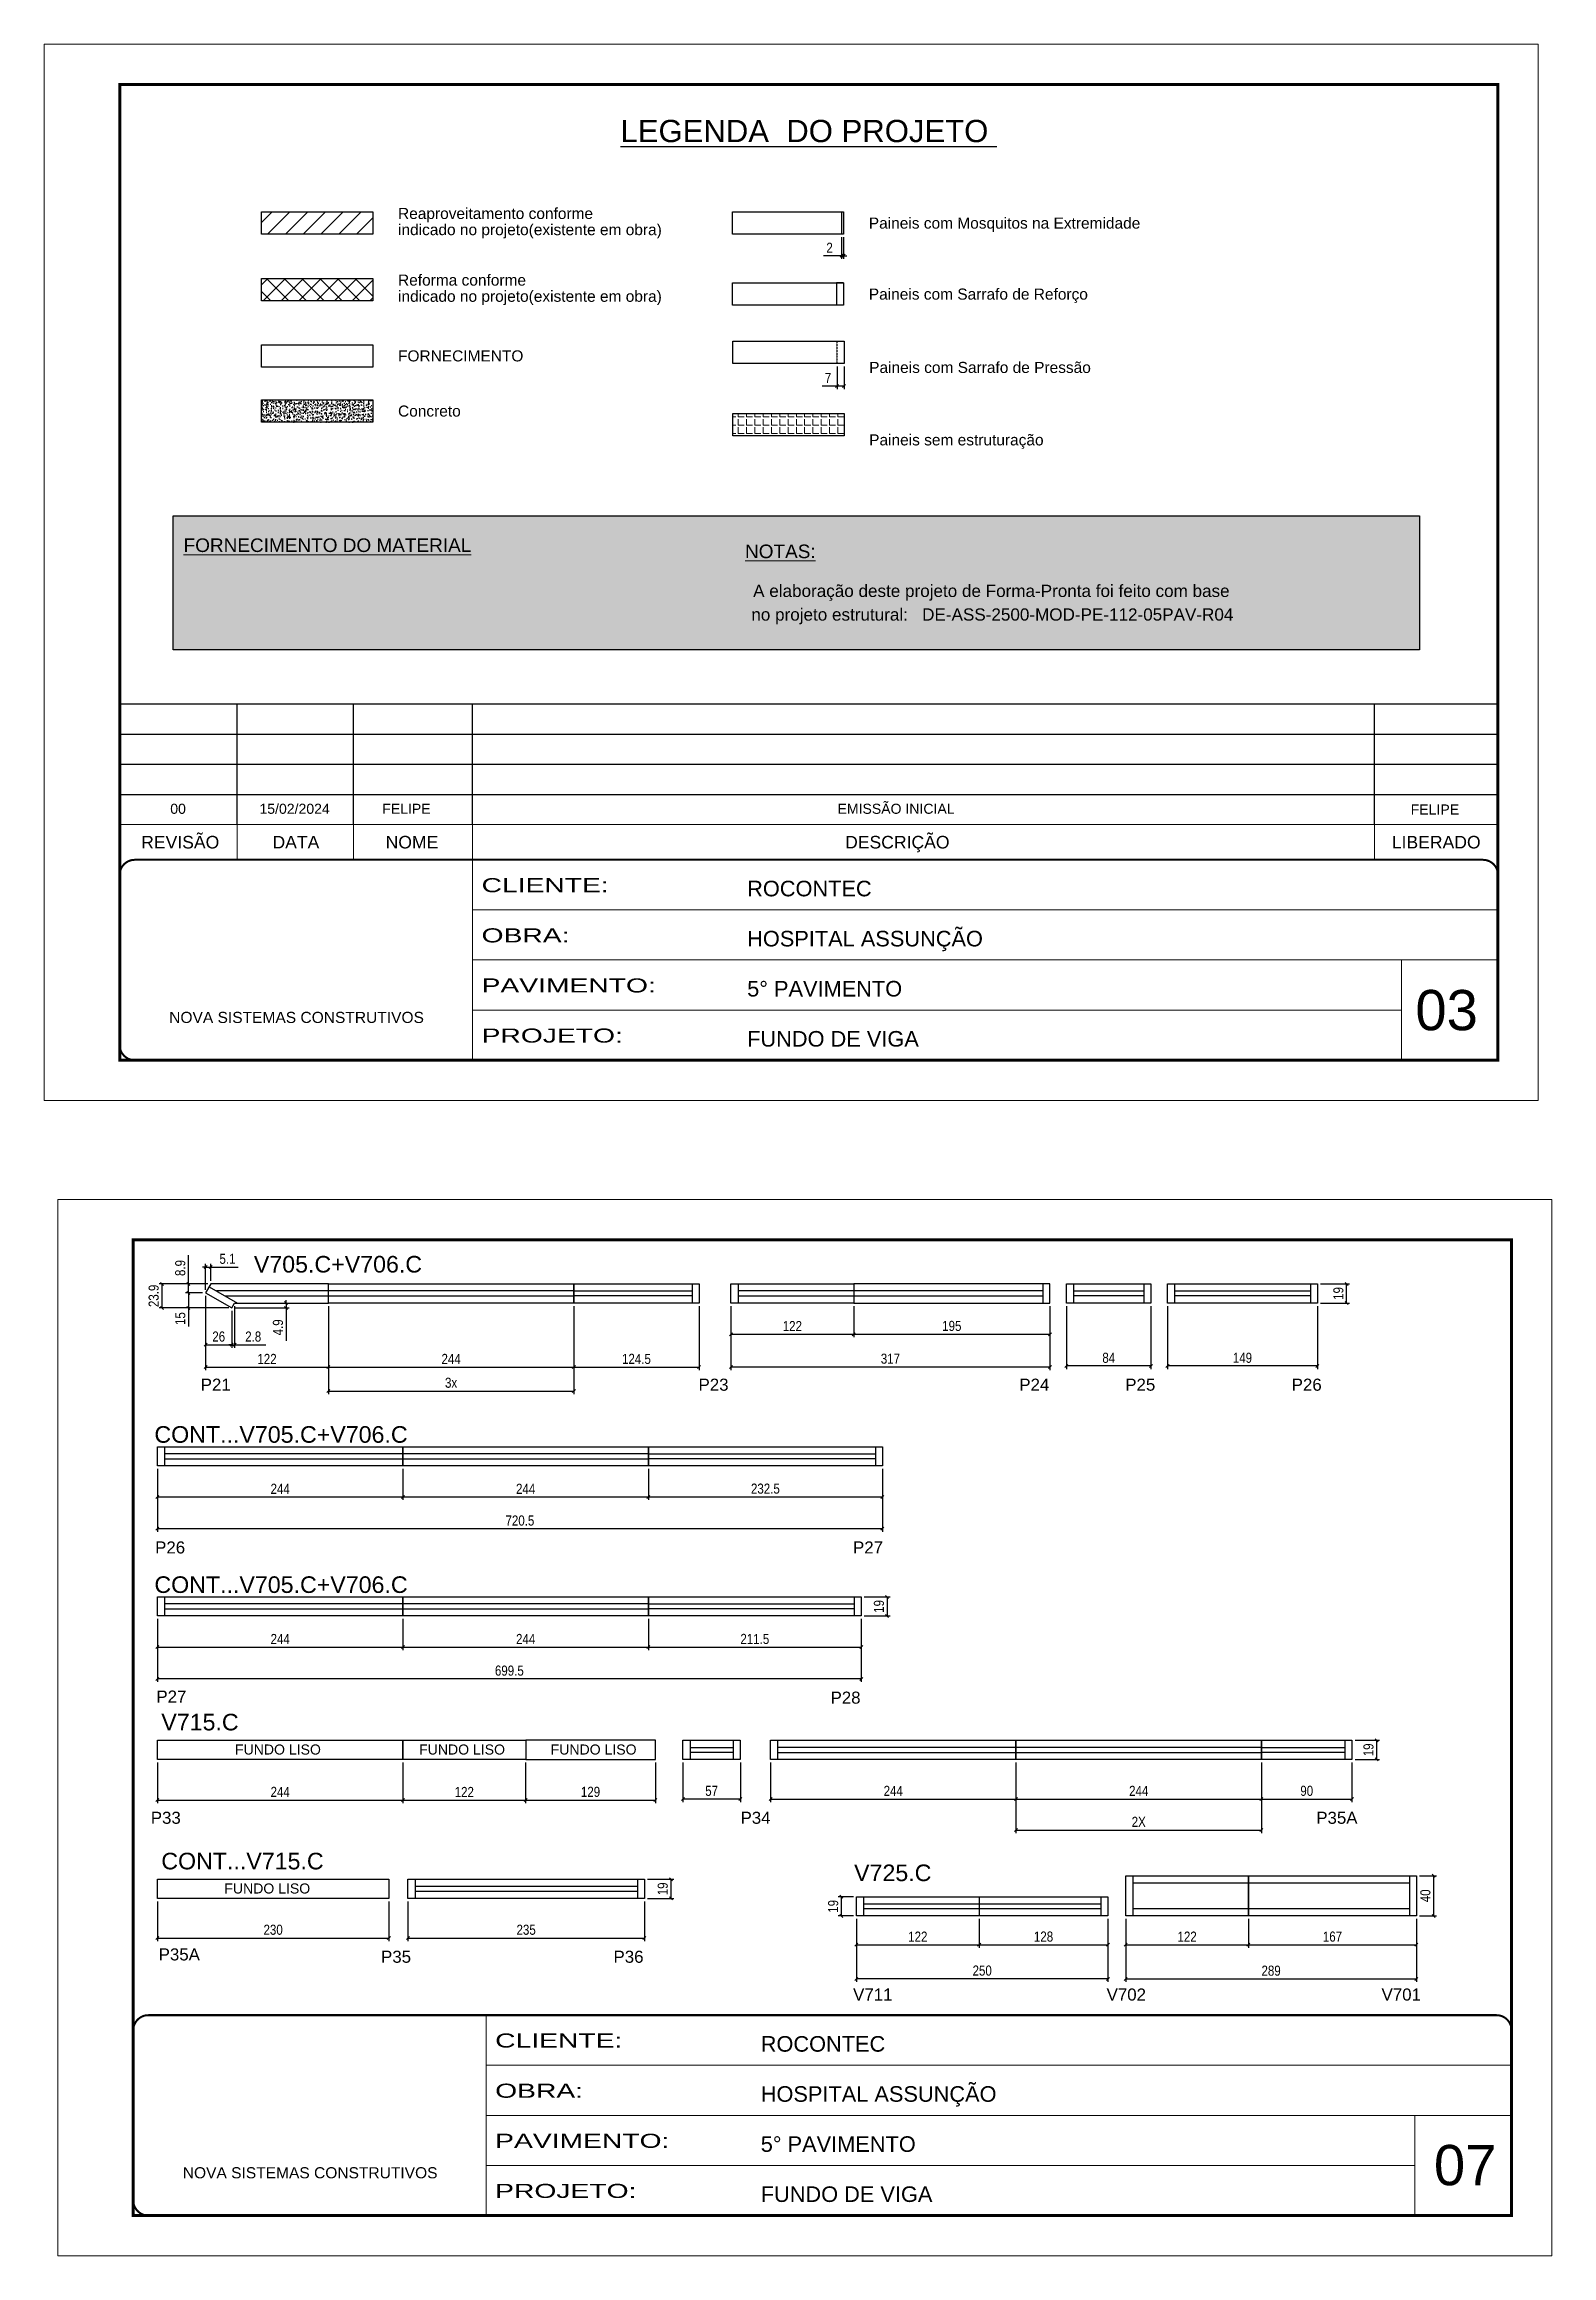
# Model space of a CAD drawing. Extents: x 1635 to 7875, y 358 to 2556.
# Drawn here: x 4805 to 6303, y 358 to 2556 of the extents above; entities that cross this region are included whole.
import ezdxf
from ezdxf.enums import TextEntityAlignment as Align

# ---------------------------------------------------------------- set-up
doc = ezdxf.new("R2010")
doc.units = 0
for name, pattern in [('CONTINUO', [0]), ('DASHED', [0.75, 0.5, -0.25]), ('HIDDEN', [0.375, 0.25, -0.125])]:
    doc.linetypes.add(name, pattern=pattern)
for name, color, linetype in [('5', 5, 'Continuous'), ('COTA', 241, 'Continuous'), ('NOMENCLATURA', 7, 'Continuous'), ('Painéis', 200, 'Continuous'), ('SARR_2.2x7', 40, 'Continuous')]:
    doc.layers.add(name, color=color, linetype=linetype)
for name, color, linetype, lineweight in [('CARIMBO', 255, 'Continuous', 9), ('Folhas', 255, 'Continuous', 9), ('Hachura', 251, 'Continuous', 9), ('REAPROVEITAMENTO', 251, 'Continuous', 9), ('SARRAFO DE PRESSAO', 251, 'DASHED', 9)]:
    doc.layers.add(name, color=color, linetype=linetype, lineweight=lineweight)
doc.layers.add('Demarcação 2', color=254, linetype='Continuous', lineweight=9, true_color=0xe0e0e0)
doc.styles.add('ARIAL', font='arial.ttf')
doc.styles.add('COTA TECNICA', font='techl___.ttf', dxfattribs={"height": 10})
doc.styles.add('COTA TECNICA-50', font='techl___.ttf', dxfattribs={"height": 10})
doc.styles.get("Standard").update_dxf_attribs({"font": 'arial.ttf'})
doc.styles.add('Tecnologia', font='')
doc.styles.get('Tecnologia').set_extended_font_data('Forgotten Futurist')
doc.dimstyles.new('COTA PAINEL-50', dxfattribs={"dimtxt": 10, "dimasz": 3, "dimexe": 3, "dimexo": 3, "dimgap": 3, "dimtad": 1, "dimdec": 1, "dimzin": 12, "dimdsep": 46, "dimtxsty": 'COTA TECNICA-50', "dimblk1": 'OBLIQUE', "dimblk2": 'OBLIQUE', "dimsah": 1, "dimcen": 0.9, "dimclrd": 4, "dimclre": 4, "dimclrt": 240, "dimadec": 1, "dimazin": 3, "dimtfac": 1, "dimtdec": 1, "dimtmove": 0, "dimatfit": 3, "dimfxl": 1, "dimtolj": 1, "dimtzin": 12, "dimarcsym": 0})
doc.dimstyles.new('PAINEL', dxfattribs={"dimtxt": 10, "dimasz": 3, "dimexe": 3, "dimexo": 3, "dimgap": 3, "dimtad": 1, "dimdec": 1, "dimzin": 12, "dimdsep": 46, "dimtxsty": 'COTA TECNICA', "dimblk1": 'OBLIQUE', "dimblk2": 'OBLIQUE', "dimsah": 1, "dimcen": 0.9, "dimclrd": 4, "dimclre": 4, "dimclrt": 240, "dimadec": 1, "dimazin": 3, "dimtfac": 1, "dimtdec": 1, "dimtmove": 0, "dimatfit": 3, "dimfxl": 1, "dimtolj": 1, "dimtzin": 12, "dimarcsym": 0})

msp = doc.modelspace()

# ---------------------------------------------------------------- texts
at = {"color": 0, "linetype": 'Continuous', "ltscale": 5, "style": 'ARIAL'}
msp.add_text('%%ULEGENDA  DO PROJETO ', height=22.1184, dxfattribs=at).set_placement((5564.68, 2458.99), align=Align.CENTER)
at = {"style": 'ARIAL'}
for s, p in [('REVISÃO', (4939.95, 1763.05)), ('DATA', (5054.93, 1763.05)), ('NOME', (5170.29, 1763.05)), ('DESCRIÇÃO', (5652.74, 1763.05)), ('LIBERADO', (6188.41, 1763.05))]:
    msp.add_text(s, height=12.5, dxfattribs=at).set_placement(p, align=Align.MIDDLE_CENTER)
at = {"color": 0, "linetype": 'Continuous', "ltscale": 5, "style": 'ARIAL'}
for p in [(4994.4, 856.02), (5177.41, 856.02), (5308.18, 856.02), (4983.77, 717.87)]:
    msp.add_text('FUNDO LISO', height=10, dxfattribs=at).set_placement(p)
at = {"layer": '5', "linetype": 'Continuous'}
for s, p in [('P21', (4960.32, 1217.72)), ('P23', (5455.15, 1217.72)), ('P24', (5774, 1217.72)), ('P25', (5879.32, 1217.72)), ('P26', (6044.78, 1217.72)), ('P26', (4915, 1055.9)), ('P27', (5608.71, 1055.9)), ('P27', (4916.26, 907.66)), ('P28', (5586.38, 906.6)), ('P33', (4910.69, 787.16)), ('P34', (5496.92, 787.16)), ('P35A', (6069.19, 787.16)), ('P35A', (4918.5, 651.33)), ('P35', (5139.57, 649.01)), ('P36', (5370.64, 649.01)), ('V711', (5608.8, 611.44)), ('V702', (5860.79, 611.44)), ('V701', (6134.08, 611.44))]:
    msp.add_text(s, height=12, rotation=359.99996, dxfattribs=at).set_placement(p)
at = {"layer": 'CARIMBO', "style": 'ARIAL'}
for s, p in [('indicado no projeto(existente em obra)', (5156.44, 2372)), ('Reaproveitamento conforme ', (5156.44, 2388.08)), ('Paineis com Mosquitos na Extremidade', (5624.41, 2378.51)), ('indicado no projeto(existente em obra)', (5156.44, 2305.76)), ('Reforma conforme ', (5156.44, 2321.85)), ('Paineis com Sarrafo de Reforço', (5624.41, 2307.91)), ('FORNECIMENTO', (5156.44, 2246.47)), ('Paineis com Sarrafo de Pressão', (5624.77, 2235.02)), ('Concreto', (5156.44, 2191.66)), ('Paineis sem estruturação', (5624.77, 2162.99))]:
    msp.add_text(s, height=11, dxfattribs=at).set_placement(p, align=Align.MIDDLE_LEFT)
at = {"layer": 'CARIMBO', "color": 5, "style": 'ARIAL'}
for s, height, p in [('%%UFORNECIMENTO DO MATERIAL', 13.5, (4943.29, 2051.52)), ('%%UNOTAS:', 13.5, (5501.37, 2045.4)), ('  A elaboração deste projeto de Forma-Pronta foi feito com base', 12.15, (5500.01, 2006.8)), ('  no projeto estrutural:', 12.15, (5498.19, 1983.31))]:
    msp.add_text(s, height=height, dxfattribs=at).set_placement(p)
at = {"layer": 'CARIMBO', "color": 1, "style": 'ARIAL'}
msp.add_text('DE-ASS-2500-MOD-PE-112-05PAV-R04', height=12.15, dxfattribs=at).set_placement((5677.42, 1983.31))
at = {"layer": 'CARIMBO', "style": 'ARIAL'}
for s, height, p in [('EMISSÃO INICIAL', 10, (5593.27, 1791.24)), ('00', 10, (4930.04, 1791.24)), ('15/02/2024', 10, (5018.68, 1791.24)), ('FELIPE', 10, (5140.72, 1791.24)), ('07', 40, (6186.13, 427.88))]:
    msp.add_text(s, height=height, dxfattribs=at).set_placement(p)
at = {"layer": 'CARIMBO', "color": 7, "style": 'ARIAL'}
msp.add_text('03', height=40, dxfattribs=at).set_placement((6167.68, 1576.11))
at = {"layer": 'CARIMBO', "style": 'ARIAL'}
msp.add_attdef('FELIPE', text='', height=10, dxfattribs=at).set_placement((6187.12, 1795.55), align=Align.MIDDLE_CENTER)
at = {"layer": 'NOMENCLATURA', "linetype": 'Continuous'}
for s, p in [('V705.C+V706.C', (5013.13, 1335.22)), ('CONT...V705.C+V706.C', (4914.29, 1165.98)), ('CONT...V705.C+V706.C', (4914.29, 1016.68)), ('V715.C', (4921.14, 880.02)), ('CONT...V715.C', (4921.14, 741.87)), ('V725.C', (5609.77, 730.17))]:
    msp.add_text(s, height=16.5, dxfattribs=at).set_placement(p)

# ---------------------------------------------------------------- blocks, each defined once
blk = doc.blocks.new('9999999999')
at = {"color": 30, "linetype": 'CONTINUO'}
for p, q in [((98564.6, 34230.2), (98564.6, 34429.4)), ((98564.6, 34379.6), (99584, 34379.6)), ((98564.6, 34329.8), (99488, 34329.8)), ((99584, 34329.8), (99488, 34329.8)), ((99488, 34329.8), (99488, 34230.2)), ((98564.6, 34280), (99488, 34280))]:
    blk.add_line(p, q, dxfattribs=at)
at = {"color": 30, "linetype": 'CONTINUO', "const_width": 2}
blk.add_lwpolyline([(99584, 34230.2), (99584, 34414.4, 0.414214), (99569, 34429.4), (98229, 34429.4, 0.414214), (98214, 34414.4), (98214, 34245.2, 0.414214), (98229, 34230.2), (99584, 34230.2)], format="xyb", dxfattribs=at)
at = {"layer": 'Folhas'}
blk.add_lwpolyline([(98139, 34190.2), (99624, 34190.2), (99624, 35240.2), (98139, 35240.2)], close=True, dxfattribs=at)
at = {"layer": 'Folhas', "color": 30, "const_width": 3}
blk.add_lwpolyline([(98214, 34230.2), (99584, 34230.2), (99584, 35200.2), (98214, 35200.2)], close=True, dxfattribs=at)
at = {"color": 7, "linetype": 'Continuous', "ltscale": 5, "style": 'ARIAL'}
for s, height, p in [('ROCONTEC', 15.48, (98837.7, 34393.1)), ('HOSPITAL ASSUNÇÃO', 15.483, (98837.7, 34343.3)), ('5° PAVIMENTO', 15.483, (98837.7, 34293.5)), ('NOVA SISTEMAS CONSTRUTIVOS', 11.059, (98263.2, 34267.2)), ('FUNDO DE VIGA', 15.483, (98837.7, 34243.7))]:
    blk.add_text(s, height=height, dxfattribs=at).set_placement(p)
at = {"layer": 'Folhas', "color": 7, "style": 'Tecnologia', "width": 1.5}
for s, p in [('CLIENTE:', (98573.7, 34397.2)), ('OBRA:', (98573.7, 34347.3)), ('PAVIMENTO:', (98573.7, 34297.5)), ('PROJETO:', (98573.7, 34247.7))]:
    blk.add_text(s, height=14, dxfattribs=at).set_placement(p)
blk = doc.blocks.new('_Oblique')
at = {"color": 0, "linetype": 'ByBlock', "lineweight": -2}
blk.add_line((-0.5, -0.5), (0.5, 0.5), dxfattribs=at)
blk = doc.blocks.new('*D42')
at = {"layer": 'COTA', "color": 4, "lineweight": -2, "transparency": 16777216}
for p, q in [((5597.4, 2364.4), (5597.4, 2343)), ((5599.4, 2364.4), (5599.4, 2343)), ((5597.4, 2346), (5579.3, 2346)), ((5599.4, 2346), (5597.4, 2346)), ((5599.4, 2346), (5602.4, 2346))]:
    blk.add_line(p, q, dxfattribs=at)
at = {"layer": 'Defpoints', "color": 0, "transparency": 16777216}
for p in [(5597.4, 2367.4), (5599.4, 2367.4), (5597.4, 2346)]:
    blk.add_point(p, dxfattribs=at)
at = {"layer": 'COTA', "color": 4, "lineweight": -2, "transparency": 16777216, "xscale": 3, "yscale": 3, "zscale": 3}
blk.add_blockref('_Oblique', (5597.4, 2346), dxfattribs=at)
at = {"layer": 'COTA', "color": 4, "lineweight": -2, "transparency": 16777216, "xscale": 3, "yscale": 3, "zscale": 3, "rotation": 180}
blk.add_blockref('_Oblique', (5599.4, 2346), dxfattribs=at)
at = {"layer": 'COTA', "color": 240, "transparency": 16777216, "insert": (5585.4, 2354), "char_height": 10, "attachment_point": 5, "style": 'COTA TECNICA'}
blk.add_mtext('\\A1;2', dxfattribs=at)
blk = doc.blocks.new('*D43')
at = {"layer": 'COTA', "color": 4, "lineweight": -2, "transparency": 16777216}
for p, q in [((5592.8, 2236), (5592.8, 2213.5)), ((5599.8, 2236), (5599.8, 2213.5)), ((5592.8, 2216.5), (5578, 2216.5)), ((5599.8, 2216.5), (5592.8, 2216.5))]:
    blk.add_line(p, q, dxfattribs=at)
at = {"layer": 'Defpoints', "color": 0, "transparency": 16777216}
for p in [(5592.8, 2239), (5599.8, 2239), (5592.8, 2216.5)]:
    blk.add_point(p, dxfattribs=at)
at = {"layer": 'COTA', "color": 4, "lineweight": -2, "transparency": 16777216, "xscale": 3, "yscale": 3, "zscale": 3, "rotation": 180}
blk.add_blockref('_Oblique', (5592.8, 2216.5), dxfattribs=at)
at = {"layer": 'COTA', "color": 4, "lineweight": -2, "transparency": 16777216, "xscale": 3, "yscale": 3, "zscale": 3}
blk.add_blockref('_Oblique', (5599.8, 2216.5), dxfattribs=at)
at = {"layer": 'COTA', "color": 240, "transparency": 16777216, "insert": (5583.9, 2224.5), "char_height": 10, "attachment_point": 5, "style": 'COTA TECNICA'}
blk.add_mtext('\\A1;7', dxfattribs=at)
blk = doc.blocks.new('*D14')
at = {"layer": 'COTA', "color": 4, "linetype": 'ByBlock', "lineweight": -2, "transparency": 16777216}
for p, q in [((4965.2, 1312), (4965.2, 1238.2)), ((5087.2, 1301.9), (5087.2, 1238.2)), ((4965.2, 1241.2), (5087.2, 1241.2))]:
    blk.add_line(p, q, dxfattribs=at)
at = {"layer": 'Defpoints', "color": 0, "linetype": 'ByBlock', "transparency": 16777216}
for p in [(4965.2, 1315), (5087.2, 1304.9), (5087.2, 1241.2)]:
    blk.add_point(p, dxfattribs=at)
at = {"layer": 'COTA', "color": 4, "linetype": 'ByBlock', "lineweight": -2, "transparency": 16777216, "xscale": 3, "yscale": 3, "zscale": 3, "rotation": 180}
blk.add_blockref('_Oblique', (4965.2, 1241.2), dxfattribs=at)
at = {"layer": 'COTA', "color": 4, "linetype": 'ByBlock', "lineweight": -2, "transparency": 16777216, "xscale": 3, "yscale": 3, "zscale": 3}
blk.add_blockref('_Oblique', (5087.2, 1241.2), dxfattribs=at)
at = {"layer": 'COTA', "color": 240, "linetype": 'ByBlock', "transparency": 16777216, "insert": (5026.2, 1249.3), "char_height": 10, "attachment_point": 5, "style": 'COTA TECNICA-50'}
blk.add_mtext('\\A1;122', dxfattribs=at)
blk = doc.blocks.new('*D59')
at = {"layer": 'COTA', "color": 4, "linetype": 'ByBlock', "lineweight": -2, "transparency": 16777216}
for p, q in [((4967.3, 1323.9), (4918.9, 1323.9)), ((4921.9, 1300), (4921.9, 1323.9)), ((4988.2, 1300), (4918.9, 1300))]:
    blk.add_line(p, q, dxfattribs=at)
at = {"layer": 'Defpoints', "color": 0, "linetype": 'ByBlock', "transparency": 16777216}
for p in [(4921.9, 1323.9), (4970.3, 1323.9), (4991.2, 1300)]:
    blk.add_point(p, dxfattribs=at)
at = {"layer": 'COTA', "color": 4, "linetype": 'ByBlock', "lineweight": -2, "transparency": 16777216, "xscale": 3, "yscale": 3, "zscale": 3}
for p, rotation in [((4921.9, 1323.9), 90), ((4921.9, 1300), 270)]:
    blk.add_blockref('_Oblique', p, dxfattribs=dict(at, rotation=rotation))
at = {"layer": 'COTA', "color": 240, "linetype": 'ByBlock', "transparency": 16777216, "insert": (4913.6, 1312), "char_height": 10, "attachment_point": 5, "rotation": 90, "style": 'COTA TECNICA-50'}
blk.add_mtext('\\A1;23.9', dxfattribs=at)
blk = doc.blocks.new('*D15')
at = {"layer": 'COTA', "color": 4, "linetype": 'ByBlock', "lineweight": -2, "transparency": 16777216}
for p, q in [((4965.2, 1318), (4965.2, 1343.7)), ((4970.3, 1326.9), (4970.3, 1343.7)), ((4965.2, 1340.7), (4962.2, 1340.7)), ((4965.2, 1340.7), (4970.3, 1340.7)), ((4970.3, 1340.7), (4997.5, 1340.7))]:
    blk.add_line(p, q, dxfattribs=at)
at = {"layer": 'Defpoints', "color": 0, "linetype": 'ByBlock', "transparency": 16777216}
for p in [(4970.3, 1340.7), (4970.3, 1323.9), (4965.2, 1315)]:
    blk.add_point(p, dxfattribs=at)
at = {"layer": 'COTA', "color": 4, "linetype": 'ByBlock', "lineweight": -2, "transparency": 16777216, "xscale": 3, "yscale": 3, "zscale": 3}
blk.add_blockref('_Oblique', (4965.2, 1340.7), dxfattribs=at)
at = {"layer": 'COTA', "color": 4, "linetype": 'ByBlock', "lineweight": -2, "transparency": 16777216, "xscale": 3, "yscale": 3, "zscale": 3, "rotation": 180}
blk.add_blockref('_Oblique', (4970.3, 1340.7), dxfattribs=at)
at = {"layer": 'COTA', "color": 240, "linetype": 'ByBlock', "transparency": 16777216, "insert": (4986.9, 1348.8), "char_height": 10, "attachment_point": 5, "style": 'COTA TECNICA-50'}
blk.add_mtext('\\A1;5.1', dxfattribs=at)
blk = doc.blocks.new('*D16')
at = {"layer": 'COTA', "color": 4, "linetype": 'ByBlock', "lineweight": -2, "transparency": 16777216}
for p, q in [((4965.2, 1312), (4965.2, 1260.4)), ((4991.2, 1297), (4991.2, 1260.4)), ((4965.2, 1263.4), (4991.2, 1263.4))]:
    blk.add_line(p, q, dxfattribs=at)
at = {"layer": 'Defpoints', "color": 0, "linetype": 'ByBlock', "transparency": 16777216}
for p in [(4965.2, 1315), (4991.2, 1300), (4991.2, 1263.4)]:
    blk.add_point(p, dxfattribs=at)
at = {"layer": 'COTA', "color": 4, "linetype": 'ByBlock', "lineweight": -2, "transparency": 16777216, "xscale": 3, "yscale": 3, "zscale": 3, "rotation": 180}
blk.add_blockref('_Oblique', (4965.2, 1263.4), dxfattribs=at)
at = {"layer": 'COTA', "color": 4, "linetype": 'ByBlock', "lineweight": -2, "transparency": 16777216, "xscale": 3, "yscale": 3, "zscale": 3}
blk.add_blockref('_Oblique', (4991.2, 1263.4), dxfattribs=at)
at = {"layer": 'COTA', "color": 240, "linetype": 'ByBlock', "transparency": 16777216, "insert": (4978.2, 1271.5), "char_height": 10, "attachment_point": 5, "style": 'COTA TECNICA-50'}
blk.add_mtext('\\A1;26', dxfattribs=at)
blk = doc.blocks.new('*D17')
at = {"layer": 'COTA', "color": 4, "linetype": 'ByBlock', "lineweight": -2, "transparency": 16777216}
for p, q in [((4948.1, 1323.9), (4948.1, 1352.4)), ((4967.3, 1323.9), (4945.1, 1323.9)), ((4948.1, 1315), (4948.1, 1323.9)), ((4962.2, 1315), (4945.1, 1315))]:
    blk.add_line(p, q, dxfattribs=at)
at = {"layer": 'Defpoints', "color": 0, "linetype": 'ByBlock', "transparency": 16777216}
for p in [(4948.1, 1323.9), (4970.3, 1323.9), (4965.2, 1315)]:
    blk.add_point(p, dxfattribs=at)
at = {"layer": 'COTA', "color": 4, "linetype": 'ByBlock', "lineweight": -2, "transparency": 16777216, "xscale": 3, "yscale": 3, "zscale": 3}
for p, rotation in [((4948.1, 1323.9), 90), ((4948.1, 1315), 270)]:
    blk.add_blockref('_Oblique', p, dxfattribs=dict(at, rotation=rotation))
at = {"layer": 'COTA', "color": 240, "linetype": 'ByBlock', "transparency": 16777216, "insert": (4940, 1339.7), "char_height": 10, "attachment_point": 5, "rotation": 90, "style": 'COTA TECNICA-50'}
blk.add_mtext('\\A1;8.9', dxfattribs=at)
blk = doc.blocks.new('*D18')
at = {"layer": 'COTA', "color": 4, "linetype": 'ByBlock', "lineweight": -2, "transparency": 16777216}
for p, q in [((4962.2, 1315), (4945.1, 1315)), ((4988.2, 1300), (4945.1, 1300)), ((4948.1, 1315), (4948.1, 1300)), ((4948.1, 1300), (4948.1, 1281.7))]:
    blk.add_line(p, q, dxfattribs=at)
at = {"layer": 'Defpoints', "color": 0, "linetype": 'ByBlock', "transparency": 16777216}
for p in [(4948.1, 1300), (4965.2, 1315), (4991.2, 1300)]:
    blk.add_point(p, dxfattribs=at)
at = {"layer": 'COTA', "color": 4, "linetype": 'ByBlock', "lineweight": -2, "transparency": 16777216, "xscale": 3, "yscale": 3, "zscale": 3}
for p, rotation in [((4948.1, 1315), 90), ((4948.1, 1300), 270)]:
    blk.add_blockref('_Oblique', p, dxfattribs=dict(at, rotation=rotation))
at = {"layer": 'COTA', "color": 240, "linetype": 'ByBlock', "transparency": 16777216, "insert": (4940, 1289.4), "char_height": 10, "attachment_point": 5, "rotation": 90, "style": 'COTA TECNICA-50'}
blk.add_mtext('\\A1;15', dxfattribs=at)
blk = doc.blocks.new('*D60')
at = {"layer": 'COTA', "color": 4, "linetype": 'ByBlock', "lineweight": -2, "transparency": 16777216}
for p, q in [((4994, 1301.9), (4994, 1260.4)), ((4991.2, 1297), (4991.2, 1260.4)), ((4991.2, 1263.4), (4988.2, 1263.4)), ((4991.2, 1263.4), (4994, 1263.4)), ((4994, 1263.4), (5025, 1263.4))]:
    blk.add_line(p, q, dxfattribs=at)
at = {"layer": 'Defpoints', "color": 0, "linetype": 'ByBlock', "transparency": 16777216}
for p in [(4991.2, 1300), (4994, 1304.9), (4994, 1263.4)]:
    blk.add_point(p, dxfattribs=at)
at = {"layer": 'COTA', "color": 4, "linetype": 'ByBlock', "lineweight": -2, "transparency": 16777216, "xscale": 3, "yscale": 3, "zscale": 3}
blk.add_blockref('_Oblique', (4991.2, 1263.4), dxfattribs=at)
at = {"layer": 'COTA', "color": 4, "linetype": 'ByBlock', "lineweight": -2, "transparency": 16777216, "xscale": 3, "yscale": 3, "zscale": 3, "rotation": 180}
blk.add_blockref('_Oblique', (4994, 1263.4), dxfattribs=at)
at = {"layer": 'COTA', "color": 240, "linetype": 'ByBlock', "transparency": 16777216, "insert": (5012.5, 1271.5), "char_height": 10, "attachment_point": 5, "style": 'COTA TECNICA-50'}
blk.add_mtext('\\A1;2.8', dxfattribs=at)
blk = doc.blocks.new('*D61')
at = {"layer": 'COTA', "color": 4, "linetype": 'ByBlock', "lineweight": -2, "transparency": 16777216}
for p, q in [((4994.2, 1300), (5048.2, 1300)), ((4997, 1304.9), (5048.2, 1304.9)), ((5045.2, 1304.9), (5045.2, 1307.9)), ((5045.2, 1304.9), (5045.2, 1300)), ((5045.2, 1300), (5045.2, 1267.3))]:
    blk.add_line(p, q, dxfattribs=at)
at = {"layer": 'Defpoints', "color": 0, "linetype": 'ByBlock', "transparency": 16777216}
for p in [(4991.2, 1300), (4994, 1304.9), (5045.2, 1300)]:
    blk.add_point(p, dxfattribs=at)
at = {"layer": 'COTA', "color": 4, "linetype": 'ByBlock', "lineweight": -2, "transparency": 16777216, "xscale": 3, "yscale": 3, "zscale": 3}
for p, rotation in [((5045.2, 1304.9), 270), ((5045.2, 1300), 90)]:
    blk.add_blockref('_Oblique', p, dxfattribs=dict(at, rotation=rotation))
at = {"layer": 'COTA', "color": 240, "linetype": 'ByBlock', "transparency": 16777216, "insert": (5037.1, 1280.7), "char_height": 10, "attachment_point": 5, "rotation": 90, "style": 'COTA TECNICA-50'}
blk.add_mtext('\\A1;4.9', dxfattribs=at)
blk = doc.blocks.new('*D19')
at = {"layer": 'COTA', "color": 4, "linetype": 'ByBlock', "lineweight": -2, "transparency": 16777216}
for p, q in [((5087.2, 1301.9), (5087.2, 1238.2)), ((5331.2, 1301.9), (5331.2, 1238.2)), ((5087.2, 1241.2), (5331.2, 1241.2))]:
    blk.add_line(p, q, dxfattribs=at)
at = {"layer": 'Defpoints', "color": 0, "linetype": 'ByBlock', "transparency": 16777216}
for p in [(5087.2, 1304.9), (5331.2, 1304.9), (5331.2, 1241.2)]:
    blk.add_point(p, dxfattribs=at)
at = {"layer": 'COTA', "color": 4, "linetype": 'ByBlock', "lineweight": -2, "transparency": 16777216, "xscale": 3, "yscale": 3, "zscale": 3, "rotation": 180}
blk.add_blockref('_Oblique', (5087.2, 1241.2), dxfattribs=at)
at = {"layer": 'COTA', "color": 4, "linetype": 'ByBlock', "lineweight": -2, "transparency": 16777216, "xscale": 3, "yscale": 3, "zscale": 3}
blk.add_blockref('_Oblique', (5331.2, 1241.2), dxfattribs=at)
at = {"layer": 'COTA', "color": 240, "linetype": 'ByBlock', "transparency": 16777216, "insert": (5209.2, 1249.3), "char_height": 10, "attachment_point": 5, "style": 'COTA TECNICA-50'}
blk.add_mtext('\\A1;244', dxfattribs=at)
blk = doc.blocks.new('*D62')
at = {"layer": 'COTA', "color": 4, "linetype": 'ByBlock', "lineweight": -2, "transparency": 16777216}
for p, q in [((5331.2, 1301.9), (5331.2, 1238.2)), ((5455.7, 1301.9), (5455.7, 1238.2)), ((5331.2, 1241.2), (5455.7, 1241.2))]:
    blk.add_line(p, q, dxfattribs=at)
at = {"layer": 'Defpoints', "color": 0, "linetype": 'ByBlock', "transparency": 16777216}
for p in [(5331.2, 1304.9), (5455.7, 1304.9), (5455.7, 1241.2)]:
    blk.add_point(p, dxfattribs=at)
at = {"layer": 'COTA', "color": 4, "linetype": 'ByBlock', "lineweight": -2, "transparency": 16777216, "xscale": 3, "yscale": 3, "zscale": 3, "rotation": 180}
blk.add_blockref('_Oblique', (5331.2, 1241.2), dxfattribs=at)
at = {"layer": 'COTA', "color": 4, "linetype": 'ByBlock', "lineweight": -2, "transparency": 16777216, "xscale": 3, "yscale": 3, "zscale": 3}
blk.add_blockref('_Oblique', (5455.7, 1241.2), dxfattribs=at)
at = {"layer": 'COTA', "color": 240, "linetype": 'ByBlock', "transparency": 16777216, "insert": (5393.4, 1249.3), "char_height": 10, "attachment_point": 5, "style": 'COTA TECNICA-50'}
blk.add_mtext('\\A1;124.5', dxfattribs=at)
blk = doc.blocks.new('*D63')
at = {"layer": 'COTA', "color": 4, "linetype": 'ByBlock', "lineweight": -2, "transparency": 16777216}
for p, q in [((5487.4, 1301.9), (5487.4, 1270.9)), ((5609.4, 1301.9), (5609.4, 1270.9)), ((5487.4, 1273.9), (5609.4, 1273.9))]:
    blk.add_line(p, q, dxfattribs=at)
at = {"layer": 'Defpoints', "color": 0, "linetype": 'ByBlock', "transparency": 16777216}
for p in [(5487.4, 1304.9), (5609.4, 1304.9), (5609.4, 1273.9)]:
    blk.add_point(p, dxfattribs=at)
at = {"layer": 'COTA', "color": 4, "linetype": 'ByBlock', "lineweight": -2, "transparency": 16777216, "xscale": 3, "yscale": 3, "zscale": 3}
for p, rotation in [((5487.4, 1273.9), 180.0000727987055), ((5609.4, 1273.9), 7.27987054382e-05)]:
    blk.add_blockref('_Oblique', p, dxfattribs=dict(at, rotation=rotation))
at = {"layer": 'COTA', "color": 240, "linetype": 'ByBlock', "transparency": 16777216, "insert": (5548.4, 1282), "char_height": 10, "attachment_point": 5, "rotation": 0.0001, "style": 'COTA TECNICA-50'}
blk.add_mtext('\\A1;122', dxfattribs=at)
blk = doc.blocks.new('*D64')
at = {"layer": 'COTA', "color": 4, "linetype": 'ByBlock', "lineweight": -2, "transparency": 16777216}
for p, q in [((5609.4, 1301.9), (5609.4, 1270.9)), ((5804.4, 1301.9), (5804.4, 1270.9)), ((5609.4, 1273.9), (5804.4, 1273.9))]:
    blk.add_line(p, q, dxfattribs=at)
at = {"layer": 'Defpoints', "color": 0, "linetype": 'ByBlock', "transparency": 16777216}
for p in [(5609.4, 1304.9), (5804.4, 1304.9), (5804.4, 1273.9)]:
    blk.add_point(p, dxfattribs=at)
at = {"layer": 'COTA', "color": 4, "linetype": 'ByBlock', "lineweight": -2, "transparency": 16777216, "xscale": 3, "yscale": 3, "zscale": 3, "rotation": 180}
blk.add_blockref('_Oblique', (5609.4, 1273.9), dxfattribs=at)
at = {"layer": 'COTA', "color": 4, "linetype": 'ByBlock', "lineweight": -2, "transparency": 16777216, "xscale": 3, "yscale": 3, "zscale": 3}
blk.add_blockref('_Oblique', (5804.4, 1273.9), dxfattribs=at)
at = {"layer": 'COTA', "color": 240, "linetype": 'ByBlock', "transparency": 16777216, "insert": (5706.9, 1282.1), "char_height": 10, "attachment_point": 5, "style": 'COTA TECNICA-50'}
blk.add_mtext('\\A1;195', dxfattribs=at)
blk = doc.blocks.new('*D65')
at = {"layer": 'COTA', "color": 4, "linetype": 'ByBlock', "lineweight": -2, "transparency": 16777216}
for p, q in [((5487.4, 1301.9), (5487.4, 1238.2)), ((5804.4, 1301.9), (5804.4, 1238.2)), ((5804.4, 1241.2), (5487.4, 1241.2))]:
    blk.add_line(p, q, dxfattribs=at)
at = {"layer": 'Defpoints', "color": 0, "linetype": 'ByBlock', "transparency": 16777216}
for p in [(5487.4, 1304.9), (5804.4, 1304.9), (5487.4, 1241.2)]:
    blk.add_point(p, dxfattribs=at)
at = {"layer": 'COTA', "color": 4, "linetype": 'ByBlock', "lineweight": -2, "transparency": 16777216, "xscale": 3, "yscale": 3, "zscale": 3, "rotation": 180}
blk.add_blockref('_Oblique', (5487.4, 1241.2), dxfattribs=at)
at = {"layer": 'COTA', "color": 4, "linetype": 'ByBlock', "lineweight": -2, "transparency": 16777216, "xscale": 3, "yscale": 3, "zscale": 3}
blk.add_blockref('_Oblique', (5804.4, 1241.2), dxfattribs=at)
at = {"layer": 'COTA', "color": 240, "linetype": 'ByBlock', "transparency": 16777216, "insert": (5645.9, 1249.5), "char_height": 10, "attachment_point": 5, "style": 'COTA TECNICA-50'}
blk.add_mtext('\\A1;317', dxfattribs=at)
blk = doc.blocks.new('*D20')
at = {"layer": 'COTA', "color": 4, "linetype": 'ByBlock', "lineweight": -2, "transparency": 16777216}
for p, q in [((6073.3, 1323.9), (6102.3, 1323.9)), ((6099.3, 1304.9), (6099.3, 1323.9)), ((6073.3, 1304.9), (6102.3, 1304.9))]:
    blk.add_line(p, q, dxfattribs=at)
at = {"layer": 'Defpoints', "color": 0, "linetype": 'ByBlock', "transparency": 16777216}
for p in [(6070.3, 1323.9), (6099.3, 1323.9), (6070.3, 1304.9)]:
    blk.add_point(p, dxfattribs=at)
at = {"layer": 'COTA', "color": 4, "linetype": 'ByBlock', "lineweight": -2, "transparency": 16777216, "xscale": 3, "yscale": 3, "zscale": 3}
for p, rotation in [((6099.3, 1323.9), 90), ((6099.3, 1304.9), 270)]:
    blk.add_blockref('_Oblique', p, dxfattribs=dict(at, rotation=rotation))
at = {"layer": 'COTA', "color": 240, "linetype": 'ByBlock', "transparency": 16777216, "insert": (6091.2, 1314.4), "char_height": 10, "attachment_point": 5, "rotation": 90, "style": 'COTA TECNICA-50'}
blk.add_mtext('\\A1;19', dxfattribs=at)
blk = doc.blocks.new('*D66')
at = {"layer": 'COTA', "color": 4, "linetype": 'ByBlock', "lineweight": -2, "transparency": 16777216}
for p, q in [((5820.9, 1301.9), (5820.9, 1239.3)), ((5904.9, 1301.9), (5904.9, 1239.3)), ((5904.9, 1242.3), (5820.9, 1242.3))]:
    blk.add_line(p, q, dxfattribs=at)
at = {"layer": 'Defpoints', "color": 0, "linetype": 'ByBlock', "transparency": 16777216}
for p in [(5820.9, 1304.9), (5904.9, 1304.9), (5820.9, 1242.3)]:
    blk.add_point(p, dxfattribs=at)
at = {"layer": 'COTA', "color": 4, "linetype": 'ByBlock', "lineweight": -2, "transparency": 16777216, "xscale": 3, "yscale": 3, "zscale": 3}
for p, rotation in [((5820.9, 1242.3), 180.0000000217672), ((5904.9, 1242.3), 2.1767228e-08)]:
    blk.add_blockref('_Oblique', p, dxfattribs=dict(at, rotation=rotation))
at = {"layer": 'COTA', "color": 240, "linetype": 'ByBlock', "transparency": 16777216, "insert": (5862.9, 1250.4), "char_height": 10, "attachment_point": 5, "rotation": 0, "style": 'COTA TECNICA-50'}
blk.add_mtext('\\A1;84', dxfattribs=at)
blk = doc.blocks.new('*D67')
at = {"layer": 'COTA', "color": 4, "linetype": 'ByBlock', "lineweight": -2, "transparency": 16777216}
for p, q in [((5921.3, 1301.9), (5921.3, 1239.3)), ((6070.3, 1301.9), (6070.3, 1239.3)), ((6070.3, 1242.3), (5921.3, 1242.3))]:
    blk.add_line(p, q, dxfattribs=at)
at = {"layer": 'Defpoints', "color": 0, "linetype": 'ByBlock', "transparency": 16777216}
for p in [(5921.3, 1304.9), (6070.3, 1304.9), (5921.3, 1242.3)]:
    blk.add_point(p, dxfattribs=at)
at = {"layer": 'COTA', "color": 4, "linetype": 'ByBlock', "lineweight": -2, "transparency": 16777216, "xscale": 3, "yscale": 3, "zscale": 3}
for p, rotation in [((5921.3, 1242.3), 180.0000000122715), ((6070.3, 1242.3), 1.22714638e-08)]:
    blk.add_blockref('_Oblique', p, dxfattribs=dict(at, rotation=rotation))
at = {"layer": 'COTA', "color": 240, "linetype": 'ByBlock', "transparency": 16777216, "insert": (5995.8, 1250.4), "char_height": 10, "attachment_point": 5, "rotation": 0, "style": 'COTA TECNICA-50'}
blk.add_mtext('\\A1;149', dxfattribs=at)
blk = doc.blocks.new('*D68')
at = {"layer": 'COTA', "color": 4, "linetype": 'ByBlock', "lineweight": -2, "transparency": 16777216}
for p, q in [((5405.3, 1140.1), (5405.3, 1109.1)), ((5637.9, 1140.1), (5637.9, 1109.1)), ((5405.3, 1112.1), (5637.9, 1112.1))]:
    blk.add_line(p, q, dxfattribs=at)
at = {"layer": 'Defpoints', "color": 0, "linetype": 'ByBlock', "transparency": 16777216}
for p in [(5405.3, 1143.1), (5637.9, 1143.1), (5637.9, 1112.1)]:
    blk.add_point(p, dxfattribs=at)
at = {"layer": 'COTA', "color": 4, "linetype": 'ByBlock', "lineweight": -2, "transparency": 16777216, "xscale": 3, "yscale": 3, "zscale": 3, "rotation": 180}
blk.add_blockref('_Oblique', (5405.3, 1112.1), dxfattribs=at)
at = {"layer": 'COTA', "color": 4, "linetype": 'ByBlock', "lineweight": -2, "transparency": 16777216, "xscale": 3, "yscale": 3, "zscale": 3}
blk.add_blockref('_Oblique', (5637.9, 1112.1), dxfattribs=at)
at = {"layer": 'COTA', "color": 240, "linetype": 'ByBlock', "transparency": 16777216, "insert": (5521.6, 1120.3), "char_height": 10, "attachment_point": 5, "style": 'COTA TECNICA-50'}
blk.add_mtext('\\A1;232.5', dxfattribs=at)
blk = doc.blocks.new('*D69')
at = {"layer": 'COTA', "color": 4, "linetype": 'ByBlock', "lineweight": -2, "transparency": 16777216}
for p, q in [((4917.3, 1140.1), (4917.3, 1109.1)), ((5161.3, 1140.1), (5161.3, 1109.1)), ((4917.3, 1112.1), (5161.3, 1112.1))]:
    blk.add_line(p, q, dxfattribs=at)
at = {"layer": 'Defpoints', "color": 0, "linetype": 'ByBlock', "transparency": 16777216}
for p in [(4917.3, 1143.1), (5161.3, 1143.1), (5161.3, 1112.1)]:
    blk.add_point(p, dxfattribs=at)
at = {"layer": 'COTA', "color": 4, "linetype": 'ByBlock', "lineweight": -2, "transparency": 16777216, "xscale": 3, "yscale": 3, "zscale": 3, "rotation": 180}
blk.add_blockref('_Oblique', (4917.3, 1112.1), dxfattribs=at)
at = {"layer": 'COTA', "color": 4, "linetype": 'ByBlock', "lineweight": -2, "transparency": 16777216, "xscale": 3, "yscale": 3, "zscale": 3}
blk.add_blockref('_Oblique', (5161.3, 1112.1), dxfattribs=at)
at = {"layer": 'COTA', "color": 240, "linetype": 'ByBlock', "transparency": 16777216, "insert": (5039.3, 1120.2), "char_height": 10, "attachment_point": 5, "style": 'COTA TECNICA-50'}
blk.add_mtext('\\A1;244', dxfattribs=at)
blk = doc.blocks.new('*D21')
at = {"layer": 'COTA', "color": 4, "linetype": 'ByBlock', "lineweight": -2, "transparency": 16777216}
for p, q in [((5161.3, 1140.1), (5161.3, 1109.1)), ((5405.3, 1140.1), (5405.3, 1109.1)), ((5161.3, 1112.1), (5405.3, 1112.1))]:
    blk.add_line(p, q, dxfattribs=at)
at = {"layer": 'Defpoints', "color": 0, "linetype": 'ByBlock', "transparency": 16777216}
for p in [(5161.3, 1143.1), (5405.3, 1143.1), (5405.3, 1112.1)]:
    blk.add_point(p, dxfattribs=at)
at = {"layer": 'COTA', "color": 4, "linetype": 'ByBlock', "lineweight": -2, "transparency": 16777216, "xscale": 3, "yscale": 3, "zscale": 3, "rotation": 180}
blk.add_blockref('_Oblique', (5161.3, 1112.1), dxfattribs=at)
at = {"layer": 'COTA', "color": 4, "linetype": 'ByBlock', "lineweight": -2, "transparency": 16777216, "xscale": 3, "yscale": 3, "zscale": 3}
blk.add_blockref('_Oblique', (5405.3, 1112.1), dxfattribs=at)
at = {"layer": 'COTA', "color": 240, "linetype": 'ByBlock', "transparency": 16777216, "insert": (5283.3, 1120.2), "char_height": 10, "attachment_point": 5, "style": 'COTA TECNICA-50'}
blk.add_mtext('\\A1;244', dxfattribs=at)
blk = doc.blocks.new('*D22')
at = {"layer": 'COTA', "color": 4, "linetype": 'ByBlock', "lineweight": -2, "transparency": 16777216}
for p, q in [((4917.3, 1140.1), (4917.3, 1077.5)), ((5637.9, 1140.1), (5637.9, 1077.5)), ((5637.9, 1080.5), (4917.3, 1080.5))]:
    blk.add_line(p, q, dxfattribs=at)
at = {"layer": 'Defpoints', "color": 0, "linetype": 'ByBlock', "transparency": 16777216}
for p in [(4917.3, 1143.1), (5637.9, 1143.1), (4917.3, 1080.5)]:
    blk.add_point(p, dxfattribs=at)
at = {"layer": 'COTA', "color": 4, "linetype": 'ByBlock', "lineweight": -2, "transparency": 16777216, "xscale": 3, "yscale": 3, "zscale": 3, "rotation": 180}
blk.add_blockref('_Oblique', (4917.3, 1080.5), dxfattribs=at)
at = {"layer": 'COTA', "color": 4, "linetype": 'ByBlock', "lineweight": -2, "transparency": 16777216, "xscale": 3, "yscale": 3, "zscale": 3}
blk.add_blockref('_Oblique', (5637.9, 1080.5), dxfattribs=at)
at = {"layer": 'COTA', "color": 240, "linetype": 'ByBlock', "transparency": 16777216, "insert": (5277.6, 1088.6), "char_height": 10, "attachment_point": 5, "style": 'COTA TECNICA-50'}
blk.add_mtext('\\A1;720.5', dxfattribs=at)
blk = doc.blocks.new('*D70')
at = {"layer": 'COTA', "color": 4, "linetype": 'ByBlock', "lineweight": -2, "transparency": 16777216}
for p, q in [((5405.3, 990.8), (5405.3, 959.8)), ((5616.9, 990.8), (5616.9, 959.8)), ((5405.3, 962.8), (5616.9, 962.8))]:
    blk.add_line(p, q, dxfattribs=at)
at = {"layer": 'Defpoints', "color": 0, "linetype": 'ByBlock', "transparency": 16777216}
for p in [(5405.3, 993.8), (5616.9, 993.8), (5616.9, 962.8)]:
    blk.add_point(p, dxfattribs=at)
at = {"layer": 'COTA', "color": 4, "linetype": 'ByBlock', "lineweight": -2, "transparency": 16777216, "xscale": 3, "yscale": 3, "zscale": 3, "rotation": 180}
blk.add_blockref('_Oblique', (5405.3, 962.8), dxfattribs=at)
at = {"layer": 'COTA', "color": 4, "linetype": 'ByBlock', "lineweight": -2, "transparency": 16777216, "xscale": 3, "yscale": 3, "zscale": 3}
blk.add_blockref('_Oblique', (5616.9, 962.8), dxfattribs=at)
at = {"layer": 'COTA', "color": 240, "linetype": 'ByBlock', "transparency": 16777216, "insert": (5511.1, 970.9), "char_height": 10, "attachment_point": 5, "style": 'COTA TECNICA-50'}
blk.add_mtext('\\A1;211.5', dxfattribs=at)
blk = doc.blocks.new('*D71')
at = {"layer": 'COTA', "color": 4, "linetype": 'ByBlock', "lineweight": -2, "transparency": 16777216}
for p, q in [((4917.3, 990.8), (4917.3, 959.8)), ((5161.3, 990.8), (5161.3, 959.8)), ((4917.3, 962.8), (5161.3, 962.8))]:
    blk.add_line(p, q, dxfattribs=at)
at = {"layer": 'Defpoints', "color": 0, "linetype": 'ByBlock', "transparency": 16777216}
for p in [(4917.3, 993.8), (5161.3, 993.8), (5161.3, 962.8)]:
    blk.add_point(p, dxfattribs=at)
at = {"layer": 'COTA', "color": 4, "linetype": 'ByBlock', "lineweight": -2, "transparency": 16777216, "xscale": 3, "yscale": 3, "zscale": 3, "rotation": 180}
blk.add_blockref('_Oblique', (4917.3, 962.8), dxfattribs=at)
at = {"layer": 'COTA', "color": 4, "linetype": 'ByBlock', "lineweight": -2, "transparency": 16777216, "xscale": 3, "yscale": 3, "zscale": 3}
blk.add_blockref('_Oblique', (5161.3, 962.8), dxfattribs=at)
at = {"layer": 'COTA', "color": 240, "linetype": 'ByBlock', "transparency": 16777216, "insert": (5039.3, 970.9), "char_height": 10, "attachment_point": 5, "style": 'COTA TECNICA-50'}
blk.add_mtext('\\A1;244', dxfattribs=at)
blk = doc.blocks.new('*D23')
at = {"layer": 'COTA', "color": 4, "linetype": 'ByBlock', "lineweight": -2, "transparency": 16777216}
for p, q in [((5161.3, 990.8), (5161.3, 959.8)), ((5405.3, 990.8), (5405.3, 959.8)), ((5161.3, 962.8), (5405.3, 962.8))]:
    blk.add_line(p, q, dxfattribs=at)
at = {"layer": 'Defpoints', "color": 0, "linetype": 'ByBlock', "transparency": 16777216}
for p in [(5161.3, 993.8), (5405.3, 993.8), (5405.3, 962.8)]:
    blk.add_point(p, dxfattribs=at)
at = {"layer": 'COTA', "color": 4, "linetype": 'ByBlock', "lineweight": -2, "transparency": 16777216, "xscale": 3, "yscale": 3, "zscale": 3, "rotation": 180}
blk.add_blockref('_Oblique', (5161.3, 962.8), dxfattribs=at)
at = {"layer": 'COTA', "color": 4, "linetype": 'ByBlock', "lineweight": -2, "transparency": 16777216, "xscale": 3, "yscale": 3, "zscale": 3}
blk.add_blockref('_Oblique', (5405.3, 962.8), dxfattribs=at)
at = {"layer": 'COTA', "color": 240, "linetype": 'ByBlock', "transparency": 16777216, "insert": (5283.3, 970.9), "char_height": 10, "attachment_point": 5, "style": 'COTA TECNICA-50'}
blk.add_mtext('\\A1;244', dxfattribs=at)
blk = doc.blocks.new('*D24')
at = {"layer": 'COTA', "color": 4, "linetype": 'ByBlock', "lineweight": -2, "transparency": 16777216}
for p, q in [((4917.3, 990.8), (4917.3, 928.2)), ((5616.9, 990.8), (5616.9, 928.2)), ((5616.9, 931.2), (4917.3, 931.2))]:
    blk.add_line(p, q, dxfattribs=at)
at = {"layer": 'Defpoints', "color": 0, "linetype": 'ByBlock', "transparency": 16777216}
for p in [(4917.3, 993.8), (5616.9, 993.8), (4917.3, 931.2)]:
    blk.add_point(p, dxfattribs=at)
at = {"layer": 'COTA', "color": 4, "linetype": 'ByBlock', "lineweight": -2, "transparency": 16777216, "xscale": 3, "yscale": 3, "zscale": 3, "rotation": 180}
blk.add_blockref('_Oblique', (4917.3, 931.2), dxfattribs=at)
at = {"layer": 'COTA', "color": 4, "linetype": 'ByBlock', "lineweight": -2, "transparency": 16777216, "xscale": 3, "yscale": 3, "zscale": 3}
blk.add_blockref('_Oblique', (5616.9, 931.2), dxfattribs=at)
at = {"layer": 'COTA', "color": 240, "linetype": 'ByBlock', "transparency": 16777216, "insert": (5267.1, 939.4), "char_height": 10, "attachment_point": 5, "style": 'COTA TECNICA-50'}
blk.add_mtext('\\A1;699.5', dxfattribs=at)
blk = doc.blocks.new('*D83')
at = {"layer": 'COTA', "color": 4, "linetype": 'ByBlock', "lineweight": -2, "transparency": 16777216}
for p, q in [((5619.9, 1012.8), (5645.5, 1012.8)), ((5642.5, 1012.8), (5642.5, 993.8)), ((5619.9, 993.8), (5645.5, 993.8))]:
    blk.add_line(p, q, dxfattribs=at)
at = {"layer": 'Defpoints', "color": 0, "linetype": 'ByBlock', "transparency": 16777216}
for p in [(5616.9, 1012.8), (5616.9, 993.8), (5642.5, 993.8)]:
    blk.add_point(p, dxfattribs=at)
at = {"layer": 'COTA', "color": 4, "linetype": 'ByBlock', "lineweight": -2, "transparency": 16777216, "xscale": 3, "yscale": 3, "zscale": 3}
for p, rotation in [((5642.5, 1012.8), 90), ((5642.5, 993.8), 270)]:
    blk.add_blockref('_Oblique', p, dxfattribs=dict(at, rotation=rotation))
at = {"layer": 'COTA', "color": 240, "linetype": 'ByBlock', "transparency": 16777216, "insert": (5634.5, 1003.3), "char_height": 10, "attachment_point": 5, "rotation": 90, "style": 'COTA TECNICA-50'}
blk.add_mtext('\\A1;19', dxfattribs=at)
blk = doc.blocks.new('*D84')
at = {"layer": 'COTA', "color": 4, "linetype": 'ByBlock', "lineweight": -2, "transparency": 16777216}
for p, q in [((5087.2, 1301.9), (5087.2, 1214.4)), ((5331.2, 1301.9), (5331.2, 1214.4)), ((5087.2, 1217.4), (5331.2, 1217.4))]:
    blk.add_line(p, q, dxfattribs=at)
at = {"layer": 'Defpoints', "color": 0, "linetype": 'ByBlock', "transparency": 16777216}
for p in [(5087.2, 1304.9), (5331.2, 1304.9), (5331.2, 1217.4)]:
    blk.add_point(p, dxfattribs=at)
at = {"layer": 'COTA', "color": 4, "linetype": 'ByBlock', "lineweight": -2, "transparency": 16777216, "xscale": 3, "yscale": 3, "zscale": 3, "rotation": 180}
blk.add_blockref('_Oblique', (5087.2, 1217.4), dxfattribs=at)
at = {"layer": 'COTA', "color": 4, "linetype": 'ByBlock', "lineweight": -2, "transparency": 16777216, "xscale": 3, "yscale": 3, "zscale": 3}
blk.add_blockref('_Oblique', (5331.2, 1217.4), dxfattribs=at)
at = {"layer": 'COTA', "color": 240, "linetype": 'ByBlock', "transparency": 16777216, "insert": (5209.2, 1225.6), "char_height": 10, "attachment_point": 5, "style": 'COTA TECNICA-50'}
blk.add_mtext('\\A1;3x', dxfattribs=at)
blk = doc.blocks.new('*D85')
at = {"layer": 'Defpoints', "color": 0, "linetype": 'ByBlock', "transparency": 16777216}
for p in [(5283.3, 851.2), (5412.3, 851.2), (5412.3, 810.8)]:
    blk.add_point(p, dxfattribs=at)
at = {"layer": 'Painéis', "color": 4, "linetype": 'ByBlock', "lineweight": -2, "transparency": 16777216}
for p, q in [((5283.3, 848.2), (5283.3, 807.8)), ((5412.3, 848.2), (5412.3, 807.8)), ((5283.3, 810.8), (5412.3, 810.8))]:
    blk.add_line(p, q, dxfattribs=at)
at = {"layer": 'Painéis', "color": 4, "linetype": 'ByBlock', "lineweight": -2, "transparency": 16777216, "xscale": 3, "yscale": 3, "zscale": 3, "rotation": 180}
blk.add_blockref('_Oblique', (5283.3, 810.8), dxfattribs=at)
at = {"layer": 'Painéis', "color": 4, "linetype": 'ByBlock', "lineweight": -2, "transparency": 16777216, "xscale": 3, "yscale": 3, "zscale": 3}
blk.add_blockref('_Oblique', (5412.3, 810.8), dxfattribs=at)
at = {"layer": 'Painéis', "color": 240, "linetype": 'ByBlock', "transparency": 16777216, "insert": (5347.8, 818.9), "char_height": 10, "attachment_point": 5, "style": 'COTA TECNICA-50'}
blk.add_mtext('\\A1;129', dxfattribs=at)
blk = doc.blocks.new('*D86')
at = {"layer": 'Defpoints', "color": 0, "linetype": 'ByBlock', "transparency": 16777216}
for p in [(5439.7, 851.2), (5496.7, 851.2), (5439.7, 811.8)]:
    blk.add_point(p, dxfattribs=at)
at = {"layer": 'Painéis', "color": 4, "linetype": 'ByBlock', "lineweight": -2, "transparency": 16777216}
for p, q in [((5439.7, 848.2), (5439.7, 808.8)), ((5496.7, 848.2), (5496.7, 808.8)), ((5496.7, 811.8), (5439.7, 811.8))]:
    blk.add_line(p, q, dxfattribs=at)
at = {"layer": 'Painéis', "color": 4, "linetype": 'ByBlock', "lineweight": -2, "transparency": 16777216, "xscale": 3, "yscale": 3, "zscale": 3, "rotation": 180}
blk.add_blockref('_Oblique', (5439.7, 811.8), dxfattribs=at)
at = {"layer": 'Painéis', "color": 4, "linetype": 'ByBlock', "lineweight": -2, "transparency": 16777216, "xscale": 3, "yscale": 3, "zscale": 3}
blk.add_blockref('_Oblique', (5496.7, 811.8), dxfattribs=at)
at = {"layer": 'Painéis', "color": 240, "linetype": 'ByBlock', "transparency": 16777216, "insert": (5468.2, 819.9), "char_height": 10, "attachment_point": 5, "style": 'COTA TECNICA-50'}
blk.add_mtext('\\A1;57', dxfattribs=at)
blk = doc.blocks.new('*D87')
at = {"layer": 'Defpoints', "color": 0, "linetype": 'ByBlock', "transparency": 16777216}
for p in [(6014.7, 851.2), (6104.7, 851.2), (6104.7, 811.8)]:
    blk.add_point(p, dxfattribs=at)
at = {"layer": 'Painéis', "color": 4, "linetype": 'ByBlock', "lineweight": -2, "transparency": 16777216}
for p, q in [((6014.7, 848.2), (6014.7, 808.8)), ((6104.7, 848.2), (6104.7, 808.8)), ((6014.7, 811.8), (6104.7, 811.8))]:
    blk.add_line(p, q, dxfattribs=at)
at = {"layer": 'Painéis', "color": 4, "linetype": 'ByBlock', "lineweight": -2, "transparency": 16777216, "xscale": 3, "yscale": 3, "zscale": 3, "rotation": 180}
blk.add_blockref('_Oblique', (6014.7, 811.8), dxfattribs=at)
at = {"layer": 'Painéis', "color": 4, "linetype": 'ByBlock', "lineweight": -2, "transparency": 16777216, "xscale": 3, "yscale": 3, "zscale": 3}
blk.add_blockref('_Oblique', (6104.7, 811.8), dxfattribs=at)
at = {"layer": 'Painéis', "color": 240, "linetype": 'ByBlock', "transparency": 16777216, "insert": (6059.7, 819.9), "char_height": 10, "attachment_point": 5, "style": 'COTA TECNICA-50'}
blk.add_mtext('\\A1;90', dxfattribs=at)
blk = doc.blocks.new('*D88')
at = {"layer": 'Defpoints', "color": 0, "linetype": 'ByBlock', "transparency": 16777216}
for p in [(4917.3, 713), (5147.3, 713), (5147.3, 673.6)]:
    blk.add_point(p, dxfattribs=at)
at = {"layer": 'Painéis', "color": 4, "linetype": 'ByBlock', "lineweight": -2, "transparency": 16777216}
for p, q in [((4917.3, 710), (4917.3, 670.6)), ((5147.3, 710), (5147.3, 670.6)), ((4917.3, 673.6), (5147.3, 673.6))]:
    blk.add_line(p, q, dxfattribs=at)
at = {"layer": 'Painéis', "color": 4, "linetype": 'ByBlock', "lineweight": -2, "transparency": 16777216, "xscale": 3, "yscale": 3, "zscale": 3, "rotation": 180}
blk.add_blockref('_Oblique', (4917.3, 673.6), dxfattribs=at)
at = {"layer": 'Painéis', "color": 4, "linetype": 'ByBlock', "lineweight": -2, "transparency": 16777216, "xscale": 3, "yscale": 3, "zscale": 3}
blk.add_blockref('_Oblique', (5147.3, 673.6), dxfattribs=at)
at = {"layer": 'Painéis', "color": 240, "linetype": 'ByBlock', "transparency": 16777216, "insert": (5032.3, 681.8), "char_height": 10, "attachment_point": 5, "style": 'COTA TECNICA-50'}
blk.add_mtext('\\A1;230', dxfattribs=at)
blk = doc.blocks.new('*D89')
at = {"layer": 'Defpoints', "color": 0, "linetype": 'ByBlock', "transparency": 16777216}
for p in [(5166.3, 713), (5401.3, 713), (5401.3, 673.6)]:
    blk.add_point(p, dxfattribs=at)
at = {"layer": 'Painéis', "color": 4, "linetype": 'ByBlock', "lineweight": -2, "transparency": 16777216}
for p, q in [((5166.3, 710), (5166.3, 670.6)), ((5401.3, 710), (5401.3, 670.6)), ((5166.3, 673.6), (5401.3, 673.6))]:
    blk.add_line(p, q, dxfattribs=at)
at = {"layer": 'Painéis', "color": 4, "linetype": 'ByBlock', "lineweight": -2, "transparency": 16777216, "xscale": 3, "yscale": 3, "zscale": 3, "rotation": 180}
blk.add_blockref('_Oblique', (5166.3, 673.6), dxfattribs=at)
at = {"layer": 'Painéis', "color": 4, "linetype": 'ByBlock', "lineweight": -2, "transparency": 16777216, "xscale": 3, "yscale": 3, "zscale": 3}
blk.add_blockref('_Oblique', (5401.3, 673.6), dxfattribs=at)
at = {"layer": 'Painéis', "color": 240, "linetype": 'ByBlock', "transparency": 16777216, "insert": (5283.8, 681.8), "char_height": 10, "attachment_point": 5, "style": 'COTA TECNICA-50'}
blk.add_mtext('\\A1;235', dxfattribs=at)
blk = doc.blocks.new('*D33')
at = {"layer": 'Defpoints', "color": 0, "linetype": 'ByBlock', "transparency": 16777216}
for p in [(4917.3, 851.2), (5161.3, 851.2), (5161.3, 810.8)]:
    blk.add_point(p, dxfattribs=at)
at = {"layer": 'Painéis', "color": 4, "linetype": 'ByBlock', "lineweight": -2, "transparency": 16777216}
for p, q in [((4917.3, 848.2), (4917.3, 807.8)), ((5161.3, 848.2), (5161.3, 807.8)), ((4917.3, 810.8), (5161.3, 810.8))]:
    blk.add_line(p, q, dxfattribs=at)
at = {"layer": 'Painéis', "color": 4, "linetype": 'ByBlock', "lineweight": -2, "transparency": 16777216, "xscale": 3, "yscale": 3, "zscale": 3, "rotation": 180}
blk.add_blockref('_Oblique', (4917.3, 810.8), dxfattribs=at)
at = {"layer": 'Painéis', "color": 4, "linetype": 'ByBlock', "lineweight": -2, "transparency": 16777216, "xscale": 3, "yscale": 3, "zscale": 3}
blk.add_blockref('_Oblique', (5161.3, 810.8), dxfattribs=at)
at = {"layer": 'Painéis', "color": 240, "linetype": 'ByBlock', "transparency": 16777216, "insert": (5039.3, 818.9), "char_height": 10, "attachment_point": 5, "style": 'COTA TECNICA-50'}
blk.add_mtext('\\A1;244', dxfattribs=at)
blk = doc.blocks.new('*D34')
at = {"layer": 'Defpoints', "color": 0, "linetype": 'ByBlock', "transparency": 16777216}
for p in [(5161.3, 851.2), (5283.3, 851.2), (5283.3, 810.8)]:
    blk.add_point(p, dxfattribs=at)
at = {"layer": 'Painéis', "color": 4, "linetype": 'ByBlock', "lineweight": -2, "transparency": 16777216}
for p, q in [((5161.3, 848.2), (5161.3, 807.8)), ((5283.3, 848.2), (5283.3, 807.8)), ((5161.3, 810.8), (5283.3, 810.8))]:
    blk.add_line(p, q, dxfattribs=at)
at = {"layer": 'Painéis', "color": 4, "linetype": 'ByBlock', "lineweight": -2, "transparency": 16777216, "xscale": 3, "yscale": 3, "zscale": 3, "rotation": 180}
blk.add_blockref('_Oblique', (5161.3, 810.8), dxfattribs=at)
at = {"layer": 'Painéis', "color": 4, "linetype": 'ByBlock', "lineweight": -2, "transparency": 16777216, "xscale": 3, "yscale": 3, "zscale": 3}
blk.add_blockref('_Oblique', (5283.3, 810.8), dxfattribs=at)
at = {"layer": 'Painéis', "color": 240, "linetype": 'ByBlock', "transparency": 16777216, "insert": (5222.3, 818.8), "char_height": 10, "attachment_point": 5, "style": 'COTA TECNICA-50'}
blk.add_mtext('\\A1;122', dxfattribs=at)
blk = doc.blocks.new('*D90')
at = {"layer": 'COTA', "color": 4, "linetype": 'ByBlock', "lineweight": -2, "transparency": 16777216}
for p, q in [((5526.7, 848.2), (5526.7, 808.8)), ((5770.7, 848.2), (5770.7, 808.8)), ((5526.7, 811.8), (5770.7, 811.8))]:
    blk.add_line(p, q, dxfattribs=at)
at = {"layer": 'Defpoints', "color": 0, "linetype": 'ByBlock', "transparency": 16777216}
for p in [(5526.7, 851.2), (5770.7, 851.2), (5770.7, 811.8)]:
    blk.add_point(p, dxfattribs=at)
at = {"layer": 'COTA', "color": 4, "linetype": 'ByBlock', "lineweight": -2, "transparency": 16777216, "xscale": 3, "yscale": 3, "zscale": 3, "rotation": 180}
blk.add_blockref('_Oblique', (5526.7, 811.8), dxfattribs=at)
at = {"layer": 'COTA', "color": 4, "linetype": 'ByBlock', "lineweight": -2, "transparency": 16777216, "xscale": 3, "yscale": 3, "zscale": 3}
blk.add_blockref('_Oblique', (5770.7, 811.8), dxfattribs=at)
at = {"layer": 'COTA', "color": 240, "linetype": 'ByBlock', "transparency": 16777216, "insert": (5648.7, 819.9), "char_height": 10, "attachment_point": 5, "style": 'COTA TECNICA-50'}
blk.add_mtext('\\A1;244', dxfattribs=at)
blk = doc.blocks.new('*D35')
at = {"layer": 'COTA', "color": 4, "linetype": 'ByBlock', "lineweight": -2, "transparency": 16777216}
for p, q in [((5770.7, 848.2), (5770.7, 808.8)), ((6014.7, 848.2), (6014.7, 808.8)), ((5770.7, 811.8), (6014.7, 811.8))]:
    blk.add_line(p, q, dxfattribs=at)
at = {"layer": 'Defpoints', "color": 0, "linetype": 'ByBlock', "transparency": 16777216}
for p in [(5770.7, 851.2), (6014.7, 851.2), (6014.7, 811.8)]:
    blk.add_point(p, dxfattribs=at)
at = {"layer": 'COTA', "color": 4, "linetype": 'ByBlock', "lineweight": -2, "transparency": 16777216, "xscale": 3, "yscale": 3, "zscale": 3, "rotation": 180}
blk.add_blockref('_Oblique', (5770.7, 811.8), dxfattribs=at)
at = {"layer": 'COTA', "color": 4, "linetype": 'ByBlock', "lineweight": -2, "transparency": 16777216, "xscale": 3, "yscale": 3, "zscale": 3}
blk.add_blockref('_Oblique', (6014.7, 811.8), dxfattribs=at)
at = {"layer": 'COTA', "color": 240, "linetype": 'ByBlock', "transparency": 16777216, "insert": (5892.7, 819.9), "char_height": 10, "attachment_point": 5, "style": 'COTA TECNICA-50'}
blk.add_mtext('\\A1;244', dxfattribs=at)
blk = doc.blocks.new('*D98')
at = {"layer": 'Defpoints', "color": 0, "linetype": 'ByBlock', "transparency": 16777216}
for p in [(5770.7, 851.2), (6014.7, 851.2), (6014.7, 781)]:
    blk.add_point(p, dxfattribs=at)
at = {"layer": 'Painéis', "color": 4, "linetype": 'ByBlock', "lineweight": -2, "transparency": 16777216}
for p, q in [((5770.7, 848.2), (5770.7, 778)), ((6014.7, 848.2), (6014.7, 778)), ((5770.7, 781), (6014.7, 781))]:
    blk.add_line(p, q, dxfattribs=at)
at = {"layer": 'Painéis', "color": 4, "linetype": 'ByBlock', "lineweight": -2, "transparency": 16777216, "xscale": 3, "yscale": 3, "zscale": 3, "rotation": 180}
blk.add_blockref('_Oblique', (5770.7, 781), dxfattribs=at)
at = {"layer": 'Painéis', "color": 4, "linetype": 'ByBlock', "lineweight": -2, "transparency": 16777216, "xscale": 3, "yscale": 3, "zscale": 3}
blk.add_blockref('_Oblique', (6014.7, 781), dxfattribs=at)
at = {"layer": 'Painéis', "color": 240, "linetype": 'ByBlock', "transparency": 16777216, "insert": (5892.7, 789.1), "char_height": 10, "attachment_point": 5, "style": 'COTA TECNICA-50'}
blk.add_mtext('\\A1;2X', dxfattribs=at)
blk = doc.blocks.new('*D49')
at = {"layer": 'Defpoints', "color": 0, "linetype": 'ByBlock', "transparency": 16777216}
for p in [(5879.8, 695.6), (6168.8, 695.6), (6168.8, 633)]:
    blk.add_point(p, dxfattribs=at)
at = {"layer": 'Painéis', "color": 4, "linetype": 'ByBlock', "lineweight": -2, "transparency": 16777216}
for p, q in [((5879.8, 692.6), (5879.8, 630)), ((6168.8, 692.6), (6168.8, 630)), ((5879.8, 633), (6168.8, 633))]:
    blk.add_line(p, q, dxfattribs=at)
at = {"layer": 'Painéis', "color": 4, "linetype": 'ByBlock', "lineweight": -2, "transparency": 16777216, "xscale": 3, "yscale": 3, "zscale": 3, "rotation": 180}
blk.add_blockref('_Oblique', (5879.8, 633), dxfattribs=at)
at = {"layer": 'Painéis', "color": 4, "linetype": 'ByBlock', "lineweight": -2, "transparency": 16777216, "xscale": 3, "yscale": 3, "zscale": 3}
blk.add_blockref('_Oblique', (6168.8, 633), dxfattribs=at)
at = {"layer": 'Painéis', "color": 240, "linetype": 'ByBlock', "transparency": 16777216, "insert": (6024.3, 641.1), "char_height": 10, "attachment_point": 5, "style": 'COTA TECNICA-50'}
blk.add_mtext('\\A1;289', dxfattribs=at)
blk = doc.blocks.new('*D50')
at = {"layer": 'COTA', "color": 4, "linetype": 'ByBlock', "lineweight": -2, "transparency": 16777216}
for p, q in [((5612.1, 692.6), (5612.1, 630)), ((5862.1, 692.6), (5862.1, 630)), ((5862.1, 633), (5612.1, 633))]:
    blk.add_line(p, q, dxfattribs=at)
at = {"layer": 'Defpoints', "color": 0, "linetype": 'ByBlock', "transparency": 16777216}
for p in [(5612.1, 695.6), (5862.1, 695.6), (5612.1, 633)]:
    blk.add_point(p, dxfattribs=at)
at = {"layer": 'COTA', "color": 4, "linetype": 'ByBlock', "lineweight": -2, "transparency": 16777216, "xscale": 3, "yscale": 3, "zscale": 3}
for p, rotation in [((5612.1, 633), 180.0000000073138), ((5862.1, 633), 7.3137496e-09)]:
    blk.add_blockref('_Oblique', p, dxfattribs=dict(at, rotation=rotation))
at = {"layer": 'COTA', "color": 240, "linetype": 'ByBlock', "transparency": 16777216, "insert": (5737.1, 641.2), "char_height": 10, "attachment_point": 5, "rotation": 0, "style": 'COTA TECNICA-50'}
blk.add_mtext('\\A1;250', dxfattribs=at)
blk = doc.blocks.new('*D51')
at = {"layer": 'COTA', "color": 4, "linetype": 'ByBlock', "lineweight": -2, "transparency": 16777216}
for p, q in [((5612.1, 692.6), (5612.1, 663.9)), ((5734.1, 692.6), (5734.1, 663.9)), ((5612.1, 666.9), (5734.1, 666.9))]:
    blk.add_line(p, q, dxfattribs=at)
at = {"layer": 'Defpoints', "color": 0, "linetype": 'ByBlock', "transparency": 16777216}
for p in [(5612.1, 695.6), (5734.1, 695.6), (5734.1, 666.9)]:
    blk.add_point(p, dxfattribs=at)
at = {"layer": 'COTA', "color": 4, "linetype": 'ByBlock', "lineweight": -2, "transparency": 16777216, "xscale": 3, "yscale": 3, "zscale": 3, "rotation": 180}
blk.add_blockref('_Oblique', (5612.1, 666.9), dxfattribs=at)
at = {"layer": 'COTA', "color": 4, "linetype": 'ByBlock', "lineweight": -2, "transparency": 16777216, "xscale": 3, "yscale": 3, "zscale": 3}
blk.add_blockref('_Oblique', (5734.1, 666.9), dxfattribs=at)
at = {"layer": 'COTA', "color": 240, "linetype": 'ByBlock', "transparency": 16777216, "insert": (5673.1, 675), "char_height": 10, "attachment_point": 5, "style": 'COTA TECNICA-50'}
blk.add_mtext('\\A1;122', dxfattribs=at)
blk = doc.blocks.new('*D10')
at = {"layer": 'COTA', "color": 4, "linetype": 'ByBlock', "lineweight": -2, "transparency": 16777216}
for p, q in [((5734.1, 692.6), (5734.1, 663.9)), ((5862.1, 692.6), (5862.1, 663.9)), ((5734.1, 666.9), (5862.1, 666.9))]:
    blk.add_line(p, q, dxfattribs=at)
at = {"layer": 'Defpoints', "color": 0, "linetype": 'ByBlock', "transparency": 16777216}
for p in [(5734.1, 695.6), (5862.1, 695.6), (5862.1, 666.9)]:
    blk.add_point(p, dxfattribs=at)
at = {"layer": 'COTA', "color": 4, "linetype": 'ByBlock', "lineweight": -2, "transparency": 16777216, "xscale": 3, "yscale": 3, "zscale": 3, "rotation": 180}
blk.add_blockref('_Oblique', (5734.1, 666.9), dxfattribs=at)
at = {"layer": 'COTA', "color": 4, "linetype": 'ByBlock', "lineweight": -2, "transparency": 16777216, "xscale": 3, "yscale": 3, "zscale": 3}
blk.add_blockref('_Oblique', (5862.1, 666.9), dxfattribs=at)
at = {"layer": 'COTA', "color": 240, "linetype": 'ByBlock', "transparency": 16777216, "insert": (5798.1, 675), "char_height": 10, "attachment_point": 5, "style": 'COTA TECNICA-50'}
blk.add_mtext('\\A1;128', dxfattribs=at)
blk = doc.blocks.new('*D11')
at = {"layer": 'Defpoints', "color": 0, "linetype": 'ByBlock', "transparency": 16777216}
for p in [(5879.8, 695.6), (6001.8, 695.6), (6001.8, 666.9)]:
    blk.add_point(p, dxfattribs=at)
at = {"layer": 'Painéis', "color": 4, "linetype": 'ByBlock', "lineweight": -2, "transparency": 16777216}
for p, q in [((5879.8, 692.6), (5879.8, 663.9)), ((6001.8, 692.6), (6001.8, 663.9)), ((5879.8, 666.9), (6001.8, 666.9))]:
    blk.add_line(p, q, dxfattribs=at)
at = {"layer": 'Painéis', "color": 4, "linetype": 'ByBlock', "lineweight": -2, "transparency": 16777216, "xscale": 3, "yscale": 3, "zscale": 3, "rotation": 180}
blk.add_blockref('_Oblique', (5879.8, 666.9), dxfattribs=at)
at = {"layer": 'Painéis', "color": 4, "linetype": 'ByBlock', "lineweight": -2, "transparency": 16777216, "xscale": 3, "yscale": 3, "zscale": 3}
blk.add_blockref('_Oblique', (6001.8, 666.9), dxfattribs=at)
at = {"layer": 'Painéis', "color": 240, "linetype": 'ByBlock', "transparency": 16777216, "insert": (5940.8, 675), "char_height": 10, "attachment_point": 5, "style": 'COTA TECNICA-50'}
blk.add_mtext('\\A1;122', dxfattribs=at)
blk = doc.blocks.new('*D12')
at = {"layer": 'Defpoints', "color": 0, "linetype": 'ByBlock', "transparency": 16777216}
for p in [(6001.8, 695.6), (6168.8, 695.6), (6168.8, 666.9)]:
    blk.add_point(p, dxfattribs=at)
at = {"layer": 'Painéis', "color": 4, "linetype": 'ByBlock', "lineweight": -2, "transparency": 16777216}
for p, q in [((6001.8, 692.6), (6001.8, 663.9)), ((6168.8, 692.6), (6168.8, 663.9)), ((6001.8, 666.9), (6168.8, 666.9))]:
    blk.add_line(p, q, dxfattribs=at)
at = {"layer": 'Painéis', "color": 4, "linetype": 'ByBlock', "lineweight": -2, "transparency": 16777216, "xscale": 3, "yscale": 3, "zscale": 3, "rotation": 180}
blk.add_blockref('_Oblique', (6001.8, 666.9), dxfattribs=at)
at = {"layer": 'Painéis', "color": 4, "linetype": 'ByBlock', "lineweight": -2, "transparency": 16777216, "xscale": 3, "yscale": 3, "zscale": 3}
blk.add_blockref('_Oblique', (6168.8, 666.9), dxfattribs=at)
at = {"layer": 'Painéis', "color": 240, "linetype": 'ByBlock', "transparency": 16777216, "insert": (6085.3, 675), "char_height": 10, "attachment_point": 5, "style": 'COTA TECNICA-50'}
blk.add_mtext('\\A1;167', dxfattribs=at)
blk = doc.blocks.new('*D52')
at = {"layer": 'Defpoints', "color": 0, "linetype": 'ByBlock', "transparency": 16777216}
for p in [(6168.8, 735.6), (6168.8, 695.6), (6185.8, 695.6)]:
    blk.add_point(p, dxfattribs=at)
at = {"layer": 'Painéis', "color": 4, "linetype": 'ByBlock', "lineweight": -2, "transparency": 16777216}
for p, q in [((6171.8, 735.6), (6188.8, 735.6)), ((6185.8, 735.6), (6185.8, 695.6)), ((6171.8, 695.6), (6188.8, 695.6))]:
    blk.add_line(p, q, dxfattribs=at)
at = {"layer": 'Painéis', "color": 4, "linetype": 'ByBlock', "lineweight": -2, "transparency": 16777216, "xscale": 3, "yscale": 3, "zscale": 3}
for p, rotation in [((6185.8, 735.6), 90), ((6185.8, 695.6), 270)]:
    blk.add_blockref('_Oblique', p, dxfattribs=dict(at, rotation=rotation))
at = {"layer": 'Painéis', "color": 240, "linetype": 'ByBlock', "transparency": 16777216, "insert": (6177.7, 715.6), "char_height": 10, "attachment_point": 5, "rotation": 90, "style": 'COTA TECNICA-50'}
blk.add_mtext('\\A1;40', dxfattribs=at)
blk = doc.blocks.new('*D53')
at = {"layer": 'Defpoints', "color": 0, "linetype": 'ByBlock', "transparency": 16777216}
for p in [(5597.1, 714.6), (5612.1, 714.6), (5612.1, 695.6)]:
    blk.add_point(p, dxfattribs=at)
at = {"layer": 'Painéis', "color": 4, "linetype": 'ByBlock', "lineweight": -2, "transparency": 16777216}
for p, q in [((5609.1, 714.6), (5594.1, 714.6)), ((5597.1, 695.6), (5597.1, 714.6)), ((5609.1, 695.6), (5594.1, 695.6))]:
    blk.add_line(p, q, dxfattribs=at)
at = {"layer": 'Painéis', "color": 4, "linetype": 'ByBlock', "lineweight": -2, "transparency": 16777216, "xscale": 3, "yscale": 3, "zscale": 3}
for p, rotation in [((5597.1, 714.6), 90), ((5597.1, 695.6), 270)]:
    blk.add_blockref('_Oblique', p, dxfattribs=dict(at, rotation=rotation))
at = {"layer": 'Painéis', "color": 240, "linetype": 'ByBlock', "transparency": 16777216, "insert": (5589, 705.1), "char_height": 10, "attachment_point": 5, "rotation": 90, "style": 'COTA TECNICA-50'}
blk.add_mtext('\\A1;19', dxfattribs=at)
blk = doc.blocks.new('*D56')
at = {"layer": 'Defpoints', "color": 0, "linetype": 'ByBlock', "transparency": 16777216}
for p in [(5401.3, 732), (5401.3, 713), (5427.7, 713)]:
    blk.add_point(p, dxfattribs=at)
at = {"layer": 'Painéis', "color": 4, "linetype": 'ByBlock', "lineweight": -2, "transparency": 16777216}
for p, q in [((5404.3, 732), (5430.7, 732)), ((5427.7, 732), (5427.7, 713)), ((5404.3, 713), (5430.7, 713))]:
    blk.add_line(p, q, dxfattribs=at)
at = {"layer": 'Painéis', "color": 4, "linetype": 'ByBlock', "lineweight": -2, "transparency": 16777216, "xscale": 3, "yscale": 3, "zscale": 3}
for p, rotation in [((5427.7, 732), 90), ((5427.7, 713), 270)]:
    blk.add_blockref('_Oblique', p, dxfattribs=dict(at, rotation=rotation))
at = {"layer": 'Painéis', "color": 240, "linetype": 'ByBlock', "transparency": 16777216, "insert": (5419.6, 722.5), "char_height": 10, "attachment_point": 5, "rotation": 90, "style": 'COTA TECNICA-50'}
blk.add_mtext('\\A1;19', dxfattribs=at)
blk = doc.blocks.new('*D57')
at = {"layer": 'Defpoints', "color": 0, "linetype": 'ByBlock', "transparency": 16777216}
for p in [(6104.7, 870.2), (6104.7, 851.2), (6129.2, 851.2)]:
    blk.add_point(p, dxfattribs=at)
at = {"layer": 'Painéis', "color": 4, "linetype": 'ByBlock', "lineweight": -2, "transparency": 16777216}
for p, q in [((6107.7, 870.2), (6132.2, 870.2)), ((6129.2, 870.2), (6129.2, 851.2)), ((6107.7, 851.2), (6132.2, 851.2))]:
    blk.add_line(p, q, dxfattribs=at)
at = {"layer": 'Painéis', "color": 4, "linetype": 'ByBlock', "lineweight": -2, "transparency": 16777216, "xscale": 3, "yscale": 3, "zscale": 3}
for p, rotation in [((6129.2, 870.2), 90), ((6129.2, 851.2), 270)]:
    blk.add_blockref('_Oblique', p, dxfattribs=dict(at, rotation=rotation))
at = {"layer": 'Painéis', "color": 240, "linetype": 'ByBlock', "transparency": 16777216, "insert": (6121.1, 860.7), "char_height": 10, "attachment_point": 5, "rotation": 90, "style": 'COTA TECNICA-50'}
blk.add_mtext('\\A1;19', dxfattribs=at)

# ---------------------------------------------------------------- dimensions: what is measured, and where the dimension line sits
at = {"layer": 'COTA'}
for base, p1, p2, picture, middle in [((5597.41, 2345.96), (5599.41, 2367.38), (5597.41, 2367.38), '*D42', (5585.35, 2353.96)), ((5592.77, 2216.47), (5599.77, 2238.95), (5592.77, 2238.95), '*D43', (5583.91, 2224.54))]:
    dim = msp.add_linear_dim(base=base, p1=p1, p2=p2, dimstyle='PAINEL', dxfattribs=at)
    dim.commit()
    dim.dimension.update_dxf_attribs({"geometry": picture, "text_midpoint": middle})
at = {"layer": 'COTA', "linetype": 'ByBlock'}
for base, p1, p2, picture, middle in [((4948.07, 1323.91), (4965.17, 1315.04), (4970.29, 1323.91), '*D17', (4939.97, 1339.67)), ((6099.29, 1323.91), (6070.32, 1304.91), (6070.32, 1323.91), '*D20', (6091.2, 1314.41)), ((4948.07, 1300.04), (4965.17, 1315.04), (4991.15, 1300.04), '*D18', (4939.96, 1289.35)), ((5045.19, 1300.04), (4993.96, 1304.91), (4991.15, 1300.04), '*D61', (5037.08, 1280.67)), ((5642.54, 993.78), (5616.87, 1012.78), (5616.87, 993.78), '*D83', (5634.45, 1003.28))]:
    dim = msp.add_linear_dim(base=base, p1=p1, p2=p2, angle=90, dimstyle='COTA PAINEL-50', override={"dimarcsym": 1}, dxfattribs=at)
    dim.commit()
    dim.dimension.update_dxf_attribs({"geometry": picture, "text_midpoint": middle})
for base, p1, p2, picture, middle in [((4970.29, 1340.73), (4965.17, 1315.04), (4970.29, 1323.91), '*D15', (4986.91, 1348.84)), ((5087.17, 1241.24), (4965.17, 1315.04), (5087.17, 1304.91), '*D14', (5026.17, 1249.29)), ((4991.15, 1263.4), (4965.17, 1315.04), (4991.15, 1300.04), '*D16', (4978.16, 1271.51)), ((4993.96, 1263.4), (4991.15, 1300.04), (4993.96, 1304.91), '*D60', (5012.49, 1271.5)), ((5455.65, 1241.24), (5331.17, 1304.91), (5455.65, 1304.91), '*D62', (5393.41, 1249.35)), ((5487.41, 1241.24), (5804.41, 1304.91), (5487.41, 1304.91), '*D65', (5645.91, 1249.45)), ((4917.34, 1080.51), (5637.87, 1143.08), (4917.34, 1143.08), '*D22', (5277.6, 1088.62)), ((5637.87, 1112.09), (5405.34, 1143.08), (5637.87, 1143.08), '*D68', (5521.6, 1120.31)), ((4917.34, 931.21), (5616.87, 993.78), (4917.34, 993.78), '*D24', (5267.1, 939.35)), ((5616.87, 962.79), (5405.34, 993.78), (5616.87, 993.78), '*D70', (5511.1, 970.9)), ((5734.1, 666.94), (5612.1, 695.61), (5734.1, 695.61), '*D51', (5673.1, 675)), ((5862.1, 666.94), (5734.1, 695.61), (5862.1, 695.61), '*D10', (5798.1, 675.04))]:
    dim = msp.add_linear_dim(base=base, p1=p1, p2=p2, dimstyle='COTA PAINEL-50', override={"dimarcsym": 1}, dxfattribs=at)
    dim.commit()
    dim.dimension.update_dxf_attribs({"geometry": picture, "text_midpoint": middle})
dim = msp.add_linear_dim(base=(4921.89, 1323.91), p1=(4991.15, 1300.04), p2=(4970.29, 1323.91), angle=90, dimstyle='COTA PAINEL-50', override={"dimarcsym": 1}, dxfattribs=at)
dim.commit()
dim.dimension.update_dxf_attribs({"geometry": '*D59', "text_midpoint": (4921.89, 1311.97), "dimtype": 160})
for p1, p2, distance, picture, middle in [((5087.17, 1304.91), (5331.17, 1304.91), -63.67, '*D19', (5209.17, 1249.31)), ((5487.41, 1304.91), (5609.41, 1304.91), -30.99, '*D63', (5548.41, 1281.97)), ((5609.41, 1304.91), (5804.41, 1304.91), -30.99, '*D64', (5706.91, 1282.05)), ((5904.86, 1304.91), (5820.86, 1304.91), 62.56, '*D66', (5862.86, 1250.44)), ((6070.32, 1304.91), (5921.32, 1304.91), 62.56, '*D67', (5995.82, 1250.44)), ((4917.34, 1143.08), (5161.34, 1143.08), -30.99, '*D69', (5039.34, 1120.16)), ((5161.34, 1143.08), (5405.34, 1143.08), -30.99, '*D21', (5283.34, 1120.16)), ((4917.34, 993.78), (5161.34, 993.78), -30.99, '*D71', (5039.34, 970.86)), ((5161.34, 993.78), (5405.34, 993.78), -30.99, '*D23', (5283.34, 970.86)), ((5526.67, 851.18), (5770.67, 851.18), -39.4, '*D90', (5648.67, 819.85)), ((5770.67, 851.18), (6014.67, 851.18), -39.4, '*D35', (5892.67, 819.85)), ((5862.1, 695.61), (5612.1, 695.61), 62.56, '*D50', (5737.1, 641.16))]:
    dim = msp.add_aligned_dim(p1=p1, p2=p2, distance=distance, dimstyle='COTA PAINEL-50', override={"dimarcsym": 1}, dxfattribs=at)
    dim.commit()
    dim.dimension.update_dxf_attribs({"geometry": picture, "text_midpoint": middle})
dim = msp.add_aligned_dim(p1=(5087.17, 1304.91), p2=(5331.17, 1304.91), distance=-87.51, text='3x', dimstyle='COTA PAINEL-50', override={"dimarcsym": 1}, dxfattribs=at)
dim.commit()
dim.dimension.update_dxf_attribs({"geometry": '*D84', "text_midpoint": (5209.17, 1225.61)})
at = {"layer": 'Painéis', "linetype": 'ByBlock'}
for base, p1, p2, picture, middle in [((6129.2, 851.18), (6104.67, 870.18), (6104.67, 851.18), '*D57', (6121.11, 860.68)), ((5427.73, 713.02), (5401.34, 732.02), (5401.34, 713.02), '*D56', (5419.64, 722.52)), ((6185.76, 695.61), (6168.78, 735.61), (6168.78, 695.61), '*D52', (6177.66, 715.61)), ((5597.07, 714.61), (5612.1, 695.61), (5612.1, 714.61), '*D53', (5588.98, 705.11))]:
    dim = msp.add_linear_dim(base=base, p1=p1, p2=p2, angle=90, dimstyle='COTA PAINEL-50', override={"dimarcsym": 1}, dxfattribs=at)
    dim.commit()
    dim.dimension.update_dxf_attribs({"geometry": picture, "text_midpoint": middle})
for base, p1, p2, picture, middle in [((5161.34, 810.78), (4917.34, 851.18), (5161.34, 851.18), '*D33', (5039.34, 818.85)), ((5283.34, 810.78), (5161.34, 851.18), (5283.34, 851.18), '*D34', (5222.34, 818.84)), ((5412.34, 810.78), (5283.34, 851.18), (5412.34, 851.18), '*D85', (5347.84, 818.87)), ((5439.67, 811.78), (5496.67, 851.18), (5439.67, 851.18), '*D86', (5468.17, 819.89)), ((6104.67, 811.78), (6014.67, 851.18), (6104.67, 851.18), '*D87', (6059.67, 819.91)), ((5147.34, 673.62), (4917.34, 713.02), (5147.34, 713.02), '*D88', (5032.34, 681.84)), ((5401.34, 673.62), (5166.34, 713.02), (5401.34, 713.02), '*D89', (5283.84, 681.84)), ((6168.78, 633.05), (5879.78, 695.61), (6168.78, 695.61), '*D49', (6024.28, 641.15)), ((6001.78, 666.94), (5879.78, 695.61), (6001.78, 695.61), '*D11', (5940.78, 675)), ((6168.78, 666.94), (6001.78, 695.61), (6168.78, 695.61), '*D12', (6085.28, 675.05))]:
    dim = msp.add_linear_dim(base=base, p1=p1, p2=p2, dimstyle='COTA PAINEL-50', override={"dimarcsym": 1}, dxfattribs=at)
    dim.commit()
    dim.dimension.update_dxf_attribs({"geometry": picture, "text_midpoint": middle})
dim = msp.add_linear_dim(base=(6014.67, 781.03), p1=(5770.67, 851.18), p2=(6014.67, 851.18), text='2X', dimstyle='COTA PAINEL-50', override={"dimarcsym": 1}, dxfattribs=at)
dim.commit()
dim.dimension.update_dxf_attribs({"geometry": '*D98', "text_midpoint": (5892.67, 789.08)})

# ---------------------------------------------------------------- hatches: boundary and pattern name
at = {"layer": 'COTA', "linetype": 'Continuous', "ltscale": 200}
h = msp.add_hatch(dxfattribs=at)
h.set_pattern_fill('AR-CONC', color=256, scale=0.9)
h.set_pattern_definition([(50, (-98801.877, -32653.792), (6.45534164, -0.56476921), [0.675, -7.425]), (355, (-98801.877, -32653.792), (-1.248762, 6.7697292), [0.54, -5.94]), (100.4514445, (-98801.339, -32653.839), (5.20657962, 6.20495992), [0.57366173, -6.310279]), (46.1842, (-98801.877, -32651.992), (9.605172, -1.4896735), [1.0125, -11.1375]), (96.6356355, (-98801.0765, -32652.116), (8.4119575, 8.7670674), [0.8604931, -9.4654238]), (351.184164, (-98801.877, -32651.992), (8.4119575, 8.7670674), [0.81, -8.91]), (21, (-98800.977, -32652.442), (5.37216347, -3.62357002), [0.675, -7.425]), (326, (-98800.977, -32652.442), (2.189838, 6.5263504), [0.54, -5.94]), (71.451445, (-98800.529, -32652.744), (7.5620014, 2.90278038), [0.5736617, -6.310279]), (37.5, (-98801.877, -32653.7921), (0.1094387, 2.996044684), [0, -5.868, 0, -6.03, 0, -5.9625]), (7.5, (-98801.877, -32653.792), (2.36762584, 3.54970541), [0, -3.438, 0, -5.733, 0, -2.2725]), (327.5, (-98803.884, -32653.7921), (4.804401926, -0.202993846), [0, -2.25, 0, -7.02, 0, -9.315]), (317.5, (-98804.784, -32653.792), (5.24867552, 0.90094484), [0, -2.925, 0, -4.662, 0, -6.615])])
h.paths.add_polyline_path([(5131.44, 2180.54), (5131.44, 2202.79), (5020.87, 2202.79), (5020.87, 2180.54)])
at = {"layer": 'Demarcação 2'}
h = msp.add_hatch(color=8, dxfattribs=at)
h.set_gradient(color1=(112, 112, 112), one_color=1, tint=1, name='SPHERICAL')
h.paths.add_polyline_path([(4932.94, 2087.39), (6171.88, 2087.39), (6171.88, 1954.38), (4932.94, 1954.38)])
at = {"layer": 'Hachura'}
h = msp.add_hatch(dxfattribs=at)
h.set_pattern_fill('ANGLE', color=256, scale=30)
h.set_pattern_definition([(0, (-98801.877, -32653.792), (0, 8.25), [6, -2.25]), (90, (-98801.877, -32653.792), (-8.25, 5e-16), [6, -2.25])])
h.paths.add_polyline_path([(5599.77, 2189.17), (5489.2, 2189.17), (5489.2, 2166.92), (5599.77, 2166.92)])
at = {"layer": 'REAPROVEITAMENTO'}
h = msp.add_hatch(dxfattribs=at)
h.set_pattern_fill('ANSI31', color=256, scale=100, style=0)
h.set_pattern_definition([(45, (6071.148, 5568.42), (-8.838835, 8.838835), [])])
h.paths.add_polyline_path([(5020.87, 2389.63), (5020.87, 2367.38), (5131.44, 2367.38), (5131.44, 2389.63)])
h = msp.add_hatch(dxfattribs=at)
h.set_pattern_fill('ANSI37', color=256, scale=100, style=0)
h.set_pattern_definition([(45, (-94834.869, -32449.316), (-8.8388348, 8.8388348), []), (135, (-94834.869, -32449.316), (-8.8388348, -8.8388348), [])])
h.paths.add_polyline_path([(5020.87, 2323.4), (5020.87, 2301.15), (5131.44, 2301.15), (5131.44, 2323.4)])

# ---------------------------------------------------------------- linework, layer by layer
at = {"color": 30}
for p, q in [((4879.77, 1900.55), (6249.77, 1900.55)), ((4996.53, 1780.55), (4996.53, 1900.55)), ((5112.19, 1780.55), (5112.19, 1900.55)), ((5230.35, 1780.55), (5230.35, 1900.55)), ((6127.11, 1780.55), (6127.11, 1900.55)), ((4879.77, 1870.55), (6249.77, 1870.55)), ((4879.77, 1840.55), (6249.77, 1840.55)), ((4879.77, 1810.55), (6249.77, 1810.55))]:
    msp.add_line(p, q, dxfattribs=at)
msp.add_lwpolyline([(4932.94, 2087.39), (6171.88, 2087.39), (6171.88, 1954.38), (4932.94, 1954.38)], close=True, dxfattribs=at)
at = {"color": 30, "const_width": 1}
for points in [[(4879.77, 1780.55), (6249.77, 1780.55)], [(4996.53, 1780.55), (4996.53, 1745.55)], [(5112.19, 1780.55), (5112.19, 1745.55)], [(5230.35, 1780.55), (5230.35, 1745.55)], [(6127.11, 1780.55), (6127.11, 1745.55)]]:
    msp.add_lwpolyline(points, dxfattribs=at)
at = {"layer": 'COTA', "linetype": 'Continuous', "ltscale": 200}
msp.add_lwpolyline([(5020.87, 2202.79), (5131.44, 2202.79), (5131.44, 2180.54), (5020.87, 2180.54)], close=True, dxfattribs=at)
at = {"layer": 'Painéis', "linetype": 'Continuous'}
msp.add_line((5597.41, 2389.63), (5597.41, 2367.38), dxfattribs=at)
at = {"layer": 'Painéis', "linetype": 'ByBlock'}
for p, q in [((5087.17, 1304.91), (5087.17, 1323.91)), ((5734.1, 714.61), (5734.1, 695.61))]:
    msp.add_line(p, q, dxfattribs=at)
at = {"layer": 'Painéis', "linetype": 'Continuous'}
for points in [[(5020.87, 2389.63), (5131.44, 2389.63), (5131.44, 2367.38), (5020.87, 2367.38)], [(5488.84, 2389.63), (5599.41, 2389.63), (5599.41, 2367.38), (5488.84, 2367.38)], [(5020.87, 2323.4), (5131.44, 2323.4), (5131.44, 2301.15), (5020.87, 2301.15)], [(5488.84, 2319.03), (5599.41, 2319.03), (5599.41, 2296.78), (5488.84, 2296.78)], [(5020.87, 2257.59), (5131.44, 2257.59), (5131.44, 2235.34), (5020.87, 2235.34)], [(5489.2, 2261.2), (5599.77, 2261.2), (5599.77, 2238.95), (5489.2, 2238.95)], [(5489.2, 2189.17), (5599.77, 2189.17), (5599.77, 2166.92), (5489.2, 2166.92)], [(5087.17, 1323.91), (5331.17, 1323.91), (5331.17, 1304.91), (5087.17, 1304.91)], [(5487.41, 1323.91), (5609.41, 1323.91), (5609.41, 1304.91), (5487.41, 1304.91)], [(5609.41, 1304.91), (5804.41, 1304.91), (5804.41, 1323.91), (5609.41, 1323.91)], [(5820.86, 1323.91), (5904.86, 1323.91), (5904.86, 1304.91), (5820.86, 1304.91)], [(5921.32, 1323.91), (6070.32, 1323.91), (6070.32, 1304.91), (5921.32, 1304.91)], [(4917.34, 1162.08), (5161.34, 1162.08), (5161.34, 1143.08), (4917.34, 1143.08)], [(5161.34, 1162.08), (5405.34, 1162.08), (5405.34, 1143.08), (5161.34, 1143.08)], [(4917.34, 1012.78), (5161.34, 1012.78), (5161.34, 993.78), (4917.34, 993.78)], [(5161.34, 1012.78), (5405.34, 1012.78), (5405.34, 993.78), (5161.34, 993.78)], [(5526.67, 870.18), (5770.67, 870.18), (5770.67, 851.18), (5526.67, 851.18)], [(5770.67, 870.18), (6014.67, 870.18), (6014.67, 851.18), (5770.67, 851.18)], [(5612.1, 714.61), (5862.1, 714.61), (5862.1, 695.61), (5612.1, 695.61)]]:
    msp.add_lwpolyline(points, close=True, dxfattribs=at)
at = {"layer": 'Painéis', "linetype": 'ByBlock'}
for points in [[(4970.29, 1323.91), (4965.17, 1315.04), (4991.15, 1300.04), (4993.96, 1304.91)], [(4993.96, 1304.91), (5087.17, 1304.91), (5087.17, 1323.91), (4970.29, 1323.91)]]:
    msp.add_lwpolyline(points, dxfattribs=at)
for points in [[(5331.17, 1323.91), (5455.65, 1323.91), (5455.65, 1304.91), (5331.17, 1304.91)], [(5405.34, 1162.08), (5637.87, 1162.08), (5637.87, 1143.08), (5405.34, 1143.08)], [(5405.34, 1012.78), (5616.87, 1012.78), (5616.87, 993.78), (5405.34, 993.78)], [(4917.34, 870.18), (5161.34, 870.18), (5161.34, 851.18), (4917.34, 851.18)], [(5161.34, 870.18), (5283.34, 870.18), (5283.34, 851.18), (5161.34, 851.18)], [(5283.34, 851.18), (5412.34, 851.18), (5412.34, 870.18), (5283.34, 870.18)], [(5439.67, 870.18), (5496.67, 870.18), (5496.67, 851.18), (5439.67, 851.18)], [(6014.67, 870.18), (6104.67, 870.18), (6104.67, 851.18), (6014.67, 851.18)], [(4917.34, 732.02), (5147.34, 732.02), (5147.34, 713.02), (4917.34, 713.02)], [(5166.34, 732.02), (5401.34, 732.02), (5401.34, 713.02), (5166.34, 713.02)], [(6001.78, 695.61), (5879.78, 695.61), (5879.78, 735.61), (6001.78, 735.61)], [(6168.78, 735.61), (6168.78, 695.61), (6001.78, 695.61), (6001.78, 735.61)]]:
    msp.add_lwpolyline(points, close=True, dxfattribs=at)
at = {"layer": 'SARR_2.2x7', "linetype": 'Continuous'}
for p, q in [((5599.41, 2319.03), (5592.41, 2319.03)), ((5599.41, 2296.78), (5592.41, 2296.78)), ((5448.68, 1323.91), (5448.68, 1304.91)), ((5494.41, 1323.91), (5494.41, 1304.91)), ((5797.41, 1323.91), (5797.41, 1304.91)), ((5827.86, 1323.91), (5827.86, 1304.91)), ((5897.86, 1323.91), (5897.86, 1304.91)), ((5928.32, 1323.91), (5928.32, 1304.91)), ((6063.32, 1323.91), (6063.32, 1304.91)), ((5087.17, 1316.91), (4975.94, 1316.91)), ((4984.6, 1311.91), (5087.17, 1311.91)), ((5331.17, 1316.91), (5087.17, 1316.91)), ((5087.17, 1311.91), (5331.17, 1311.91)), ((5448.68, 1311.91), (5331.17, 1311.91)), ((5331.18, 1316.91), (5448.68, 1316.91)), ((5609.41, 1316.91), (5494.41, 1316.91)), ((5494.41, 1311.91), (5609.41, 1311.91)), ((5797.41, 1316.91), (5609.41, 1316.91)), ((5609.41, 1311.91), (5797.41, 1311.91)), ((5827.86, 1316.91), (5897.86, 1316.91)), ((5897.86, 1311.91), (5827.86, 1311.91)), ((5928.32, 1316.91), (6063.32, 1316.91)), ((6063.32, 1311.91), (5928.32, 1311.91)), ((4924.34, 1162.08), (4924.34, 1143.08)), ((5161.34, 1155.08), (4924.34, 1155.08)), ((4924.34, 1150.08), (5161.34, 1150.08)), ((5405.34, 1155.08), (5161.34, 1155.08)), ((5161.34, 1150.08), (5405.34, 1150.08)), ((5405.34, 1155.08), (5630.9, 1155.08)), ((5630.9, 1150.08), (5405.34, 1150.08)), ((5630.9, 1162.08), (5630.9, 1143.08)), ((4924.34, 1012.78), (4924.34, 993.78)), ((5609.9, 1012.78), (5609.9, 993.78)), ((5161.34, 1005.78), (4924.34, 1005.78)), ((4924.34, 1000.78), (5161.34, 1000.78)), ((5405.34, 1005.78), (5161.34, 1005.78)), ((5161.34, 1000.78), (5405.34, 1000.78)), ((5405.34, 1005.78), (5609.9, 1005.78)), ((5609.9, 1000.78), (5405.34, 1000.78)), ((5446.67, 870.18), (5446.67, 851.18)), ((5446.67, 863.18), (5489.67, 863.18)), ((5489.67, 858.18), (5446.67, 858.18)), ((5489.67, 870.18), (5489.67, 851.18)), ((5533.67, 870.18), (5533.67, 851.18)), ((5770.67, 863.18), (5533.67, 863.18)), ((5533.67, 858.18), (5770.67, 858.18)), ((6014.67, 863.18), (5770.67, 863.18)), ((5770.67, 858.18), (6014.67, 858.18)), ((6014.67, 863.18), (6097.67, 863.18)), ((6097.67, 858.18), (6014.67, 858.18)), ((6097.67, 870.18), (6097.67, 851.18)), ((5173.34, 732.02), (5173.34, 713.02)), ((5394.34, 732.02), (5394.34, 713.02)), ((5886.78, 735.61), (5886.78, 695.61)), ((5886.78, 728.61), (6161.78, 728.61)), ((6161.78, 735.61), (6161.78, 695.61)), ((5173.34, 725.02), (5394.34, 725.02)), ((5394.34, 720.02), (5173.34, 720.02)), ((5619.1, 714.61), (5619.1, 695.61)), ((5619.1, 707.61), (5855.1, 707.61)), ((5855.1, 714.61), (5855.1, 695.61)), ((5855.1, 702.61), (5619.1, 702.61)), ((6161.78, 702.61), (5886.78, 702.61))]:
    msp.add_line(p, q, dxfattribs=at)
at = {"layer": 'SARR_2.2x7'}
for p, q in [((5592.41, 2319.03), (5592.41, 2296.78)), ((5599.41, 2319.03), (5599.41, 2296.78))]:
    msp.add_line(p, q, dxfattribs=at)
at = {"layer": 'SARR_2.2x7', "linetype": 'HIDDEN'}
msp.add_line((5592.77, 2261.2), (5592.77, 2238.95), dxfattribs=at)
at = {"layer": 'SARR_2.2x7', "linetype": 'Continuous'}
msp.add_lwpolyline([(4968.67, 1321.1), (4996.72, 1304.91)], dxfattribs=at)

# ---------------------------------------------------------------- block references
at = {"layer": 'SARRAFO DE PRESSAO', "color": 6, "linetype": 'ByBlock'}
for p in [(-93334.21, -32683.89), (-93320.71, -33832.47)]:
    msp.add_blockref('9999999999', p, dxfattribs=at)

msp.set_redraw_order([(e.dxf.handle, doc.entitydb.next_handle()) for e in msp.query("TEXT MTEXT ATTDEF DIMENSION ARC_DIMENSION")])  # texts and dimensions are drawn at this point

doc.saveas('drawing.dxf')
